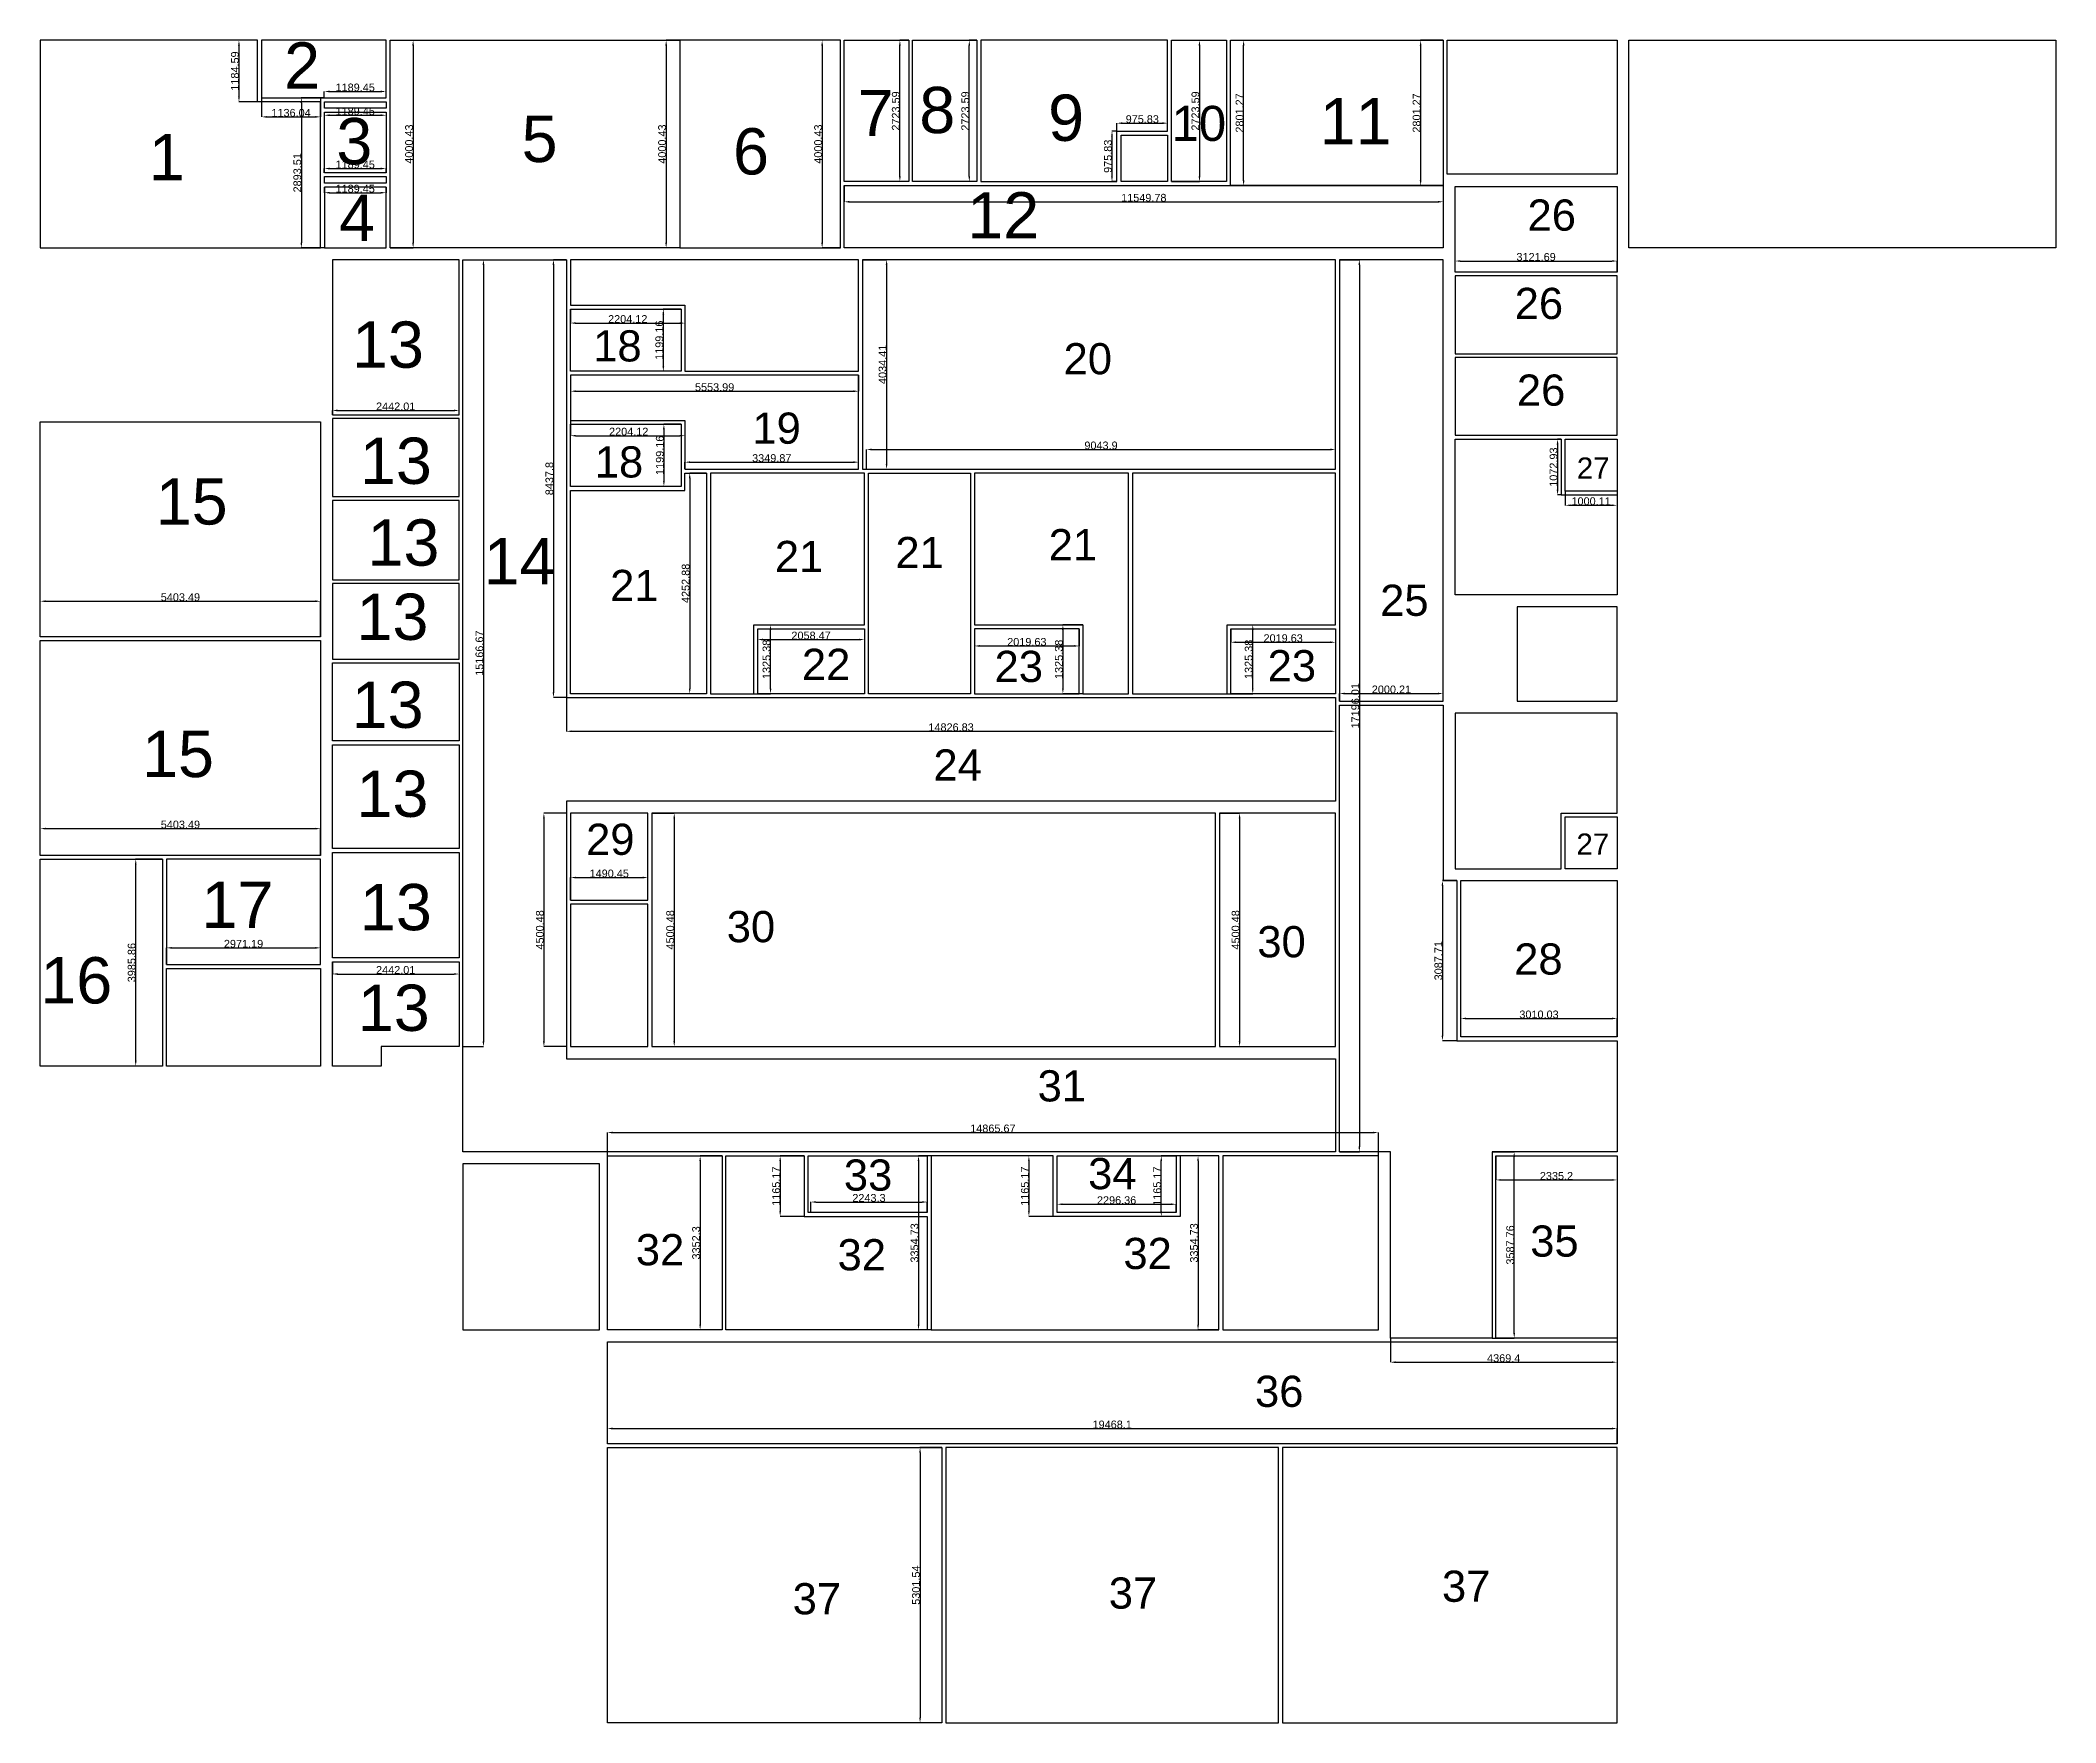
# Model space of a CAD drawing. Header units: millimetres. Extents: x 3935 to 205860, y 1962 to 72633.
# Drawn here: x 3935 to 42793, y 31653 to 64079 of the extents above; entities that cross this region are included whole.
import ezdxf

# ---------------------------------------------------------------- set-up
doc = ezdxf.new("R2010")
doc.units = ezdxf.units.MM
doc.layers.add('puf', color=5, linetype='Continuous', lineweight=30)
doc.styles.get("Standard").update_dxf_attribs({"font": 'arial.ttf'})
doc.dimstyles.new('ISO-25', dxfattribs={"dimtxt": 150, "dimasz": 100, "dimexe": 1.25, "dimexo": 0.625, "dimtad": 1, "dimdsep": 46, "dimtxsty": 'Standard', "dimcen": 2.5, "dimadec": 0, "dimazin": 0, "dimtfac": 1, "dimtmove": 0, "dimatfit": 3, "dimfxl": 1, "dimarcsym": 0})

msp = doc.modelspace()

# ---------------------------------------------------------------- texts
at = {"layer": 'puf'}
for s, height, p in [('2', 892.647, (8635.702, 63147.92)), ('7', 892.647, (19695.897, 62231.989)), ('8', 892.647, (20882.37, 62289.943)), ('9', 892.647, (23366.195, 62140.763)), ('11', 892.6468, (28601.085, 62072.412)), ('3', 892.647, (9642.617, 61689.539)), ('5', 892.647, (13214.772, 61733.02)), ('10', 676.3953, (25747.734, 62140.221)), ('1', 892.647, (6025.67, 61383.62)), ('6', 892.647, (17291.239, 61493.054)), ('4', 892.647, (9694.832, 60209.148)), ('12', 892.6468, (21807.224, 60259.612)), ('26', 600.8776, (32610.124, 60411.382)), ('26', 600.8776, (32362.086, 58707.962)), ('13', 892.6468, (9944.656, 57768.019)), ('18', 600.8776, (14595.506, 57889.523)), ('20', 600.8776, (23664.804, 57642.124)), ('26', 600.8776, (32405.223, 57036.885)), ('19', 600.8776, (17664.505, 56303.864)), ('13', 892.6468, (10097.251, 55529.426)), ('18', 600.8776, (14624.971, 55652.972)), ('27', 408.1627, (33558.833, 55630.821)), ('15', 892.6468, (6160.273, 54746.521)), ('13', 892.6468, (10242.997, 53953.173)), ('14', 892.6468, (12482.748, 53592.294)), ('21', 600.8776, (18097.598, 53830.444)), ('21', 600.8776, (20421.603, 53906.204)), ('21', 600.8776, (23377.131, 54057.726)), ('21', 600.8776, (14921.474, 53271.727)), ('13', 892.6468, (10031.003, 52522.625)), ('25', 600.8776, (29768.075, 52986.689)), ('22', 600.8776, (18619.184, 51751.48)), ('23', 600.8776, (22334.087, 51711.429)), ('23', 600.8776, (27599.278, 51725.572)), ('13', 892.6468, (9938.255, 50827.16)), ('15', 892.6468, (5896.293, 49878.656)), ('24', 600.8776, (21154.661, 49812.331)), ('13', 892.6468, (10030.656, 49111.958)), ('29', 600.8776, (14458.469, 48379.238)), ('27', 408.1627, (33551.766, 48383.227)), ('17', 892.6468, (7043.178, 46972.717)), ('13', 892.6468, (10096.905, 46926.398)), ('30', 600.8776, (17170.178, 46695.999)), ('30', 600.8776, (27399.975, 46405.571)), ('28', 600.8776, (32352.789, 46072.533)), ('16', 892.6468, (3934.72, 45515.746)), ('13', 892.6468, (10056.366, 44986.088)), ('31', 600.8776, (23164.222, 43627.142)), ('33', 600.8776, (19428.078, 41907.471)), ('34', 600.8776, (24137.467, 41935.775)), ('35', 600.8776, (32661.864, 40635.644)), ('32', 600.8776, (15417.352, 40469.226)), ('32', 600.8776, (19307.11, 40372.048)), ('32', 600.8776, (24818.251, 40396.672)), ('36', 600.8776, (27355.391, 37740.029)), ('37', 600.8776, (30960.274, 33982.966)), ('37', 600.8776, (18440.979, 33741.859)), ('37', 600.8776, (24536.187, 33851.453))]:
    msp.add_text(s, height=height, dxfattribs=at).set_placement(p)

# ---------------------------------------------------------------- blocks, each defined once
blk = doc.blocks.new('*D3')
at = {"layer": 'Defpoints', "color": 0, "transparency": 16777216}
for p in [(8124, 64079), (7765, 62895), (8124, 62895)]:
    blk.add_point(p, dxfattribs=at)
at = {"layer": 'puf', "color": 0, "lineweight": -2, "transparency": 16777216}
for p, q in [((8124, 64079), (7764, 64079)), ((7765, 63979), (7765, 62995)), ((8124, 62895), (7764, 62895))]:
    blk.add_line(p, q, dxfattribs=at)
at = {"layer": 'puf', "color": 0, "transparency": 16777216}
for points in [[(7748, 63979), (7782, 63979), (7765, 64079)], [(7748, 62995), (7782, 62995), (7765, 62895)]]:
    blk.add_solid(points, dxfattribs=at)
at = {"layer": 'puf', "color": 0, "transparency": 16777216, "insert": (7688, 63487), "char_height": 150, "attachment_point": 5, "rotation": 90}
blk.add_mtext('1184.59', dxfattribs=at)
blk = doc.blocks.new('*D4')
at = {"layer": 'Defpoints', "color": 0, "transparency": 16777216}
for p in [(8202, 62972), (9338, 62972), (9338, 62604)]:
    blk.add_point(p, dxfattribs=at)
at = {"layer": 'puf', "color": 0, "lineweight": -2, "transparency": 16777216}
for p, q in [((8202, 62972), (8202, 62603)), ((9338, 62972), (9338, 62603)), ((8302, 62604), (9238, 62604))]:
    blk.add_line(p, q, dxfattribs=at)
at = {"layer": 'puf', "color": 0, "transparency": 16777216}
for points in [[(8302, 62620), (8302, 62587), (8202, 62604)], [(9238, 62620), (9238, 62587), (9338, 62604)]]:
    blk.add_solid(points, dxfattribs=at)
at = {"layer": 'puf', "color": 0, "transparency": 16777216, "insert": (8770, 62681), "char_height": 150, "attachment_point": 5}
blk.add_mtext('1136.04', dxfattribs=at)
blk = doc.blocks.new('*D5')
at = {"layer": 'Defpoints', "color": 0, "transparency": 16777216}
for p in [(9411, 62972), (8968, 60079), (9411, 60079)]:
    blk.add_point(p, dxfattribs=at)
at = {"layer": 'puf', "color": 0, "lineweight": -2, "transparency": 16777216}
for p, q in [((9410, 62972), (8967, 62972)), ((8968, 62872), (8968, 60179)), ((9410, 60079), (8967, 60079))]:
    blk.add_line(p, q, dxfattribs=at)
at = {"layer": 'puf', "color": 0, "transparency": 16777216}
for points in [[(8951, 62872), (8984, 62872), (8968, 62972)], [(8951, 60179), (8984, 60179), (8968, 60079)]]:
    blk.add_solid(points, dxfattribs=at)
at = {"layer": 'puf', "color": 0, "transparency": 16777216, "insert": (8891, 61526), "char_height": 150, "attachment_point": 5, "rotation": 90}
blk.add_mtext('2893.51', dxfattribs=at)
blk = doc.blocks.new('*D6')
at = {"layer": 'Defpoints', "color": 0, "transparency": 16777216}
for p in [(9411, 62972), (10600, 63093), (10600, 62972)]:
    blk.add_point(p, dxfattribs=at)
at = {"layer": 'puf', "color": 0, "lineweight": -2, "transparency": 16777216}
for p, q in [((9411, 62973), (9411, 63094)), ((9511, 63093), (10500, 63093)), ((10600, 62973), (10600, 63094))]:
    blk.add_line(p, q, dxfattribs=at)
at = {"layer": 'puf', "color": 0, "transparency": 16777216}
for points in [[(9511, 63109), (9511, 63076), (9411, 63093)], [(10500, 63109), (10500, 63076), (10600, 63093)]]:
    blk.add_solid(points, dxfattribs=at)
at = {"layer": 'puf', "color": 0, "transparency": 16777216, "insert": (10006, 63170), "char_height": 150, "attachment_point": 5}
blk.add_mtext('1189.45', dxfattribs=at)
blk = doc.blocks.new('*D7')
at = {"layer": 'Defpoints', "color": 0, "transparency": 16777216}
for p in [(9411, 62696), (10600, 62696), (10600, 62635)]:
    blk.add_point(p, dxfattribs=at)
at = {"layer": 'puf', "color": 0, "lineweight": -2, "transparency": 16777216}
for p, q in [((9411, 62695), (9411, 62634)), ((9511, 62635), (10500, 62635)), ((10600, 62695), (10600, 62634))]:
    blk.add_line(p, q, dxfattribs=at)
at = {"layer": 'puf', "color": 0, "transparency": 16777216}
for points in [[(9511, 62652), (9511, 62618), (9411, 62635)], [(10500, 62652), (10500, 62618), (10600, 62635)]]:
    blk.add_solid(points, dxfattribs=at)
at = {"layer": 'puf', "color": 0, "transparency": 16777216, "insert": (10006, 62712), "char_height": 150, "attachment_point": 5}
blk.add_mtext('1189.45', dxfattribs=at)
blk = doc.blocks.new('*D8')
at = {"layer": 'Defpoints', "color": 0, "transparency": 16777216}
for p in [(9411, 61526), (10600, 61608), (10600, 61526)]:
    blk.add_point(p, dxfattribs=at)
at = {"layer": 'puf', "color": 0, "lineweight": -2, "transparency": 16777216}
for p, q in [((9411, 61526), (9411, 61609)), ((9511, 61608), (10500, 61608)), ((10600, 61526), (10600, 61609))]:
    blk.add_line(p, q, dxfattribs=at)
at = {"layer": 'puf', "color": 0, "transparency": 16777216}
for points in [[(9511, 61624), (9511, 61591), (9411, 61608)], [(10500, 61624), (10500, 61591), (10600, 61608)]]:
    blk.add_solid(points, dxfattribs=at)
at = {"layer": 'puf', "color": 0, "transparency": 16777216, "insert": (10006, 61685), "char_height": 150, "attachment_point": 5}
blk.add_mtext('1189.45', dxfattribs=at)
blk = doc.blocks.new('*D9')
at = {"layer": 'Defpoints', "color": 0, "transparency": 16777216}
for p in [(9411, 61249), (10600, 61249), (10600, 61142)]:
    blk.add_point(p, dxfattribs=at)
at = {"layer": 'puf', "color": 0, "lineweight": -2, "transparency": 16777216}
for p, q in [((9411, 61248), (9411, 61140)), ((9511, 61142), (10500, 61142)), ((10600, 61248), (10600, 61140))]:
    blk.add_line(p, q, dxfattribs=at)
at = {"layer": 'puf', "color": 0, "transparency": 16777216}
for points in [[(9511, 61158), (9511, 61125), (9411, 61142)], [(10500, 61158), (10500, 61125), (10600, 61142)]]:
    blk.add_solid(points, dxfattribs=at)
at = {"layer": 'puf', "color": 0, "transparency": 16777216, "insert": (10006, 61219), "char_height": 150, "attachment_point": 5}
blk.add_mtext('1189.45', dxfattribs=at)
blk = doc.blocks.new('*D10')
at = {"layer": 'Defpoints', "color": 0, "transparency": 16777216}
for p in [(10678, 64079), (10678, 60079), (11123, 60079)]:
    blk.add_point(p, dxfattribs=at)
at = {"layer": 'puf', "color": 0, "lineweight": -2, "transparency": 16777216}
for p, q in [((10679, 64079), (11124, 64079)), ((11123, 63979), (11123, 60179)), ((10679, 60079), (11124, 60079))]:
    blk.add_line(p, q, dxfattribs=at)
at = {"layer": 'puf', "color": 0, "transparency": 16777216}
for points in [[(11106, 63979), (11139, 63979), (11123, 64079)], [(11106, 60179), (11139, 60179), (11123, 60079)]]:
    blk.add_solid(points, dxfattribs=at)
at = {"layer": 'puf', "color": 0, "transparency": 16777216, "insert": (11045, 62079), "char_height": 150, "attachment_point": 5, "rotation": 90}
blk.add_mtext('4000.43', dxfattribs=at)
blk = doc.blocks.new('*D11')
at = {"layer": 'Defpoints', "color": 0, "transparency": 16777216}
for p in [(16266, 64079), (16002, 60079), (16266, 60079)]:
    blk.add_point(p, dxfattribs=at)
at = {"layer": 'puf', "color": 0, "lineweight": -2, "transparency": 16777216}
for p, q in [((16266, 64079), (16000, 64079)), ((16002, 63979), (16002, 60179)), ((16266, 60079), (16000, 60079))]:
    blk.add_line(p, q, dxfattribs=at)
at = {"layer": 'puf', "color": 0, "transparency": 16777216}
for points in [[(15985, 63979), (16018, 63979), (16002, 64079)], [(15985, 60179), (16018, 60179), (16002, 60079)]]:
    blk.add_solid(points, dxfattribs=at)
at = {"layer": 'puf', "color": 0, "transparency": 16777216, "insert": (15924, 62079), "char_height": 150, "attachment_point": 5, "rotation": 90}
blk.add_mtext('4000.43', dxfattribs=at)
blk = doc.blocks.new('*D12')
at = {"layer": 'Defpoints', "color": 0, "transparency": 16777216}
for p in [(19364, 64079), (19009, 60079), (19364, 60079)]:
    blk.add_point(p, dxfattribs=at)
at = {"layer": 'puf', "color": 0, "lineweight": -2, "transparency": 16777216}
for p, q in [((19363, 64079), (19008, 64079)), ((19009, 63979), (19009, 60179)), ((19363, 60079), (19008, 60079))]:
    blk.add_line(p, q, dxfattribs=at)
at = {"layer": 'puf', "color": 0, "transparency": 16777216}
for points in [[(18993, 63979), (19026, 63979), (19009, 64079)], [(18993, 60179), (19026, 60179), (19009, 60079)]]:
    blk.add_solid(points, dxfattribs=at)
at = {"layer": 'puf', "color": 0, "transparency": 16777216, "insert": (18932, 62079), "char_height": 150, "attachment_point": 5, "rotation": 90}
blk.add_mtext('4000.43', dxfattribs=at)
blk = doc.blocks.new('*D13')
at = {"layer": 'Defpoints', "color": 0, "transparency": 16777216}
for p in [(20508, 64079), (20679, 64079), (20679, 61356)]:
    blk.add_point(p, dxfattribs=at)
at = {"layer": 'puf', "color": 0, "lineweight": -2, "transparency": 16777216}
for p, q in [((20679, 64079), (20506, 64079)), ((20508, 61456), (20508, 63979)), ((20679, 61356), (20506, 61356))]:
    blk.add_line(p, q, dxfattribs=at)
at = {"layer": 'puf', "color": 0, "transparency": 16777216}
for points in [[(20491, 63979), (20524, 63979), (20508, 64079)], [(20491, 61456), (20524, 61456), (20508, 61356)]]:
    blk.add_solid(points, dxfattribs=at)
at = {"layer": 'puf', "color": 0, "transparency": 16777216, "insert": (20430, 62717), "char_height": 150, "attachment_point": 5, "rotation": 90}
blk.add_mtext('2723.59', dxfattribs=at)
blk = doc.blocks.new('*D14')
at = {"layer": 'Defpoints', "color": 0, "transparency": 16777216}
for p in [(19436, 61278), (30986, 61278), (30986, 60967)]:
    blk.add_point(p, dxfattribs=at)
at = {"layer": 'puf', "color": 0, "lineweight": -2, "transparency": 16777216}
for p, q in [((19436, 61277), (19436, 60966)), ((30986, 61277), (30986, 60966)), ((19536, 60967), (30886, 60967))]:
    blk.add_line(p, q, dxfattribs=at)
at = {"layer": 'puf', "color": 0, "transparency": 16777216}
for points in [[(19536, 60984), (19536, 60950), (19436, 60967)], [(30886, 60984), (30886, 60950), (30986, 60967)]]:
    blk.add_solid(points, dxfattribs=at)
at = {"layer": 'puf', "color": 0, "transparency": 16777216, "insert": (25211, 61044), "char_height": 150, "attachment_point": 5}
blk.add_mtext('11549.78', dxfattribs=at)
blk = doc.blocks.new('*D15')
at = {"layer": 'Defpoints', "color": 0, "transparency": 16777216}
for p in [(21847, 64079), (21995, 64079), (21995, 61356)]:
    blk.add_point(p, dxfattribs=at)
at = {"layer": 'puf', "color": 0, "lineweight": -2, "transparency": 16777216}
for p, q in [((21994, 64079), (21845, 64079)), ((21847, 61456), (21847, 63979)), ((21994, 61356), (21845, 61356))]:
    blk.add_line(p, q, dxfattribs=at)
at = {"layer": 'puf', "color": 0, "transparency": 16777216}
for points in [[(21830, 63979), (21863, 63979), (21847, 64079)], [(21830, 61456), (21863, 61456), (21847, 61356)]]:
    blk.add_solid(points, dxfattribs=at)
at = {"layer": 'puf', "color": 0, "transparency": 16777216, "insert": (21769, 62717), "char_height": 150, "attachment_point": 5, "rotation": 90}
blk.add_mtext('2723.59', dxfattribs=at)
blk = doc.blocks.new('*D16')
at = {"layer": 'Defpoints', "color": 0, "transparency": 16777216}
for p in [(24598, 62331), (24694, 62331), (24694, 61356)]:
    blk.add_point(p, dxfattribs=at)
at = {"layer": 'puf', "color": 0, "lineweight": -2, "transparency": 16777216}
for p, q in [((24694, 62331), (24596, 62331)), ((24598, 61456), (24598, 62231)), ((24694, 61356), (24596, 61356))]:
    blk.add_line(p, q, dxfattribs=at)
at = {"layer": 'puf', "color": 0, "transparency": 16777216}
for points in [[(24581, 62231), (24614, 62231), (24598, 62331)], [(24581, 61456), (24614, 61456), (24598, 61356)]]:
    blk.add_solid(points, dxfattribs=at)
at = {"layer": 'puf', "color": 0, "transparency": 16777216, "insert": (24520, 61844), "char_height": 150, "attachment_point": 5, "rotation": 90}
blk.add_mtext('975.83', dxfattribs=at)
blk = doc.blocks.new('*D17')
at = {"layer": 'Defpoints', "color": 0, "transparency": 16777216}
for p in [(24694, 62331), (25670, 62482), (25670, 62331)]:
    blk.add_point(p, dxfattribs=at)
at = {"layer": 'puf', "color": 0, "lineweight": -2, "transparency": 16777216}
for p, q in [((24694, 62332), (24694, 62483)), ((24794, 62482), (25570, 62482)), ((25670, 62332), (25670, 62483))]:
    blk.add_line(p, q, dxfattribs=at)
at = {"layer": 'puf', "color": 0, "transparency": 16777216}
for points in [[(24794, 62499), (24794, 62465), (24694, 62482)], [(25570, 62499), (25570, 62465), (25670, 62482)]]:
    blk.add_solid(points, dxfattribs=at)
at = {"layer": 'puf', "color": 0, "transparency": 16777216, "insert": (25182, 62559), "char_height": 150, "attachment_point": 5}
blk.add_mtext('975.83', dxfattribs=at)
blk = doc.blocks.new('*D18')
at = {"layer": 'Defpoints', "color": 0, "transparency": 16777216}
for p in [(25748, 64079), (25748, 61356), (26284, 61356)]:
    blk.add_point(p, dxfattribs=at)
at = {"layer": 'puf', "color": 0, "lineweight": -2, "transparency": 16777216}
for p, q in [((25748, 64079), (26285, 64079)), ((26284, 63979), (26284, 61456)), ((25748, 61356), (26285, 61356))]:
    blk.add_line(p, q, dxfattribs=at)
at = {"layer": 'puf', "color": 0, "transparency": 16777216}
for points in [[(26268, 63979), (26301, 63979), (26284, 64079)], [(26268, 61456), (26301, 61456), (26284, 61356)]]:
    blk.add_solid(points, dxfattribs=at)
at = {"layer": 'puf', "color": 0, "transparency": 16777216, "insert": (26207, 62717), "char_height": 150, "attachment_point": 5, "rotation": 90}
blk.add_mtext('2723.59', dxfattribs=at)
blk = doc.blocks.new('*D19')
at = {"layer": 'Defpoints', "color": 0, "transparency": 16777216}
for p in [(26884, 64079), (27135, 64079), (26884, 61278)]:
    blk.add_point(p, dxfattribs=at)
at = {"layer": 'puf', "color": 0, "lineweight": -2, "transparency": 16777216}
for p, q in [((26884, 64079), (27137, 64079)), ((27135, 61378), (27135, 63979)), ((26884, 61278), (27137, 61278))]:
    blk.add_line(p, q, dxfattribs=at)
at = {"layer": 'puf', "color": 0, "transparency": 16777216}
for points in [[(27119, 63979), (27152, 63979), (27135, 64079)], [(27119, 61378), (27152, 61378), (27135, 61278)]]:
    blk.add_solid(points, dxfattribs=at)
at = {"layer": 'puf', "color": 0, "transparency": 16777216, "insert": (27058, 62679), "char_height": 150, "attachment_point": 5, "rotation": 90}
blk.add_mtext('2801.27', dxfattribs=at)
blk = doc.blocks.new('*D20')
at = {"layer": 'Defpoints', "color": 0, "transparency": 16777216}
for p in [(30986, 64079), (30549, 61278), (30986, 61278)]:
    blk.add_point(p, dxfattribs=at)
at = {"layer": 'puf', "color": 0, "lineweight": -2, "transparency": 16777216}
for p, q in [((30986, 64079), (30547, 64079)), ((30549, 63979), (30549, 61378)), ((30986, 61278), (30547, 61278))]:
    blk.add_line(p, q, dxfattribs=at)
at = {"layer": 'puf', "color": 0, "transparency": 16777216}
for points in [[(30532, 63979), (30565, 63979), (30549, 64079)], [(30532, 61378), (30565, 61378), (30549, 61278)]]:
    blk.add_solid(points, dxfattribs=at)
at = {"layer": 'puf', "color": 0, "transparency": 16777216, "insert": (30471, 62679), "char_height": 150, "attachment_point": 5, "rotation": 90}
blk.add_mtext('2801.27', dxfattribs=at)
blk = doc.blocks.new('*D21')
at = {"layer": 'Defpoints', "color": 0, "transparency": 16777216}
for p in [(9566, 56860), (12008, 56945), (12008, 56860)]:
    blk.add_point(p, dxfattribs=at)
at = {"layer": 'puf', "color": 0, "lineweight": -2, "transparency": 16777216}
for p, q in [((9566, 56861), (9566, 56946)), ((9666, 56945), (11908, 56945)), ((12008, 56861), (12008, 56946))]:
    blk.add_line(p, q, dxfattribs=at)
at = {"layer": 'puf', "color": 0, "transparency": 16777216}
for points in [[(9666, 56962), (9666, 56928), (9566, 56945)], [(11908, 56962), (11908, 56928), (12008, 56945)]]:
    blk.add_solid(points, dxfattribs=at)
at = {"layer": 'puf', "color": 0, "transparency": 16777216, "insert": (10787, 57022), "char_height": 150, "attachment_point": 5}
blk.add_mtext('2442.01', dxfattribs=at)
blk = doc.blocks.new('*D22')
at = {"layer": 'Defpoints', "color": 0, "transparency": 16777216}
for p in [(12081, 59851), (12081, 44684), (12479, 44684)]:
    blk.add_point(p, dxfattribs=at)
at = {"layer": 'puf', "color": 0, "lineweight": -2, "transparency": 16777216}
for p, q in [((12082, 59851), (12480, 59851)), ((12479, 59751), (12479, 44784)), ((12082, 44684), (12480, 44684))]:
    blk.add_line(p, q, dxfattribs=at)
at = {"layer": 'puf', "color": 0, "transparency": 16777216}
for points in [[(12462, 59751), (12496, 59751), (12479, 59851)], [(12462, 44784), (12496, 44784), (12479, 44684)]]:
    blk.add_solid(points, dxfattribs=at)
at = {"layer": 'puf', "color": 0, "transparency": 16777216, "insert": (12402, 52267), "char_height": 150, "attachment_point": 5, "rotation": 90}
blk.add_mtext('15166.67', dxfattribs=at)
blk = doc.blocks.new('*D23')
at = {"layer": 'Defpoints', "color": 0, "transparency": 16777216}
for p in [(9566, 46320), (12008, 46320), (12008, 46083)]:
    blk.add_point(p, dxfattribs=at)
at = {"layer": 'puf', "color": 0, "lineweight": -2, "transparency": 16777216}
for p, q in [((9566, 46319), (9566, 46082)), ((12008, 46319), (12008, 46082)), ((9666, 46083), (11908, 46083))]:
    blk.add_line(p, q, dxfattribs=at)
at = {"layer": 'puf', "color": 0, "transparency": 16777216}
for points in [[(9666, 46100), (9666, 46066), (9566, 46083)], [(11908, 46100), (11908, 46066), (12008, 46083)]]:
    blk.add_solid(points, dxfattribs=at)
at = {"layer": 'puf', "color": 0, "transparency": 16777216, "insert": (10787, 46160), "char_height": 150, "attachment_point": 5}
blk.add_mtext('2442.01', dxfattribs=at)
blk = doc.blocks.new('*D24')
at = {"layer": 'Defpoints', "color": 0, "transparency": 16777216}
for p in [(9338, 53268), (3935, 52583), (9338, 52583)]:
    blk.add_point(p, dxfattribs=at)
at = {"layer": 'puf', "color": 0, "lineweight": -2, "transparency": 16777216}
for p, q in [((3935, 52583), (3935, 53269)), ((4035, 53268), (9238, 53268)), ((9338, 52583), (9338, 53269))]:
    blk.add_line(p, q, dxfattribs=at)
at = {"layer": 'puf', "color": 0, "transparency": 16777216}
for points in [[(4035, 53285), (4035, 53251), (3935, 53268)], [(9238, 53285), (9238, 53251), (9338, 53268)]]:
    blk.add_solid(points, dxfattribs=at)
at = {"layer": 'puf', "color": 0, "transparency": 16777216, "insert": (6636, 53345), "char_height": 150, "attachment_point": 5}
blk.add_mtext('5403.49', dxfattribs=at)
blk = doc.blocks.new('*D25')
at = {"layer": 'Defpoints', "color": 0, "transparency": 16777216}
for p in [(9338, 48885), (3935, 48369), (9338, 48369)]:
    blk.add_point(p, dxfattribs=at)
at = {"layer": 'puf', "color": 0, "lineweight": -2, "transparency": 16777216}
for p, q in [((3935, 48369), (3935, 48887)), ((4035, 48885), (9238, 48885)), ((9338, 48369), (9338, 48887))]:
    blk.add_line(p, q, dxfattribs=at)
at = {"layer": 'puf', "color": 0, "transparency": 16777216}
for points in [[(4035, 48902), (4035, 48869), (3935, 48885)], [(9238, 48902), (9238, 48869), (9338, 48885)]]:
    blk.add_solid(points, dxfattribs=at)
at = {"layer": 'puf', "color": 0, "transparency": 16777216, "insert": (6636, 48963), "char_height": 150, "attachment_point": 5}
blk.add_mtext('5403.49', dxfattribs=at)
blk = doc.blocks.new('*D26')
at = {"layer": 'Defpoints', "color": 0, "transparency": 16777216}
for p in [(5775, 48296), (6289, 48296), (6289, 44310)]:
    blk.add_point(p, dxfattribs=at)
at = {"layer": 'puf', "color": 0, "lineweight": -2, "transparency": 16777216}
for p, q in [((6289, 48296), (5773, 48296)), ((5775, 44410), (5775, 48196)), ((6289, 44310), (5773, 44310))]:
    blk.add_line(p, q, dxfattribs=at)
at = {"layer": 'puf', "color": 0, "transparency": 16777216}
for points in [[(5758, 48196), (5791, 48196), (5775, 48296)], [(5758, 44410), (5791, 44410), (5775, 44310)]]:
    blk.add_solid(points, dxfattribs=at)
at = {"layer": 'puf', "color": 0, "transparency": 16777216, "insert": (5697, 46303), "char_height": 150, "attachment_point": 5, "rotation": 90}
blk.add_mtext('3985.86', dxfattribs=at)
blk = doc.blocks.new('*D27')
at = {"layer": 'Defpoints', "color": 0, "transparency": 16777216}
for p in [(6367, 46267), (9338, 46587), (9338, 46267)]:
    blk.add_point(p, dxfattribs=at)
at = {"layer": 'puf', "color": 0, "lineweight": -2, "transparency": 16777216}
for p, q in [((6367, 46267), (6367, 46589)), ((6467, 46587), (9238, 46587)), ((9338, 46267), (9338, 46589))]:
    blk.add_line(p, q, dxfattribs=at)
at = {"layer": 'puf', "color": 0, "transparency": 16777216}
for points in [[(6467, 46604), (6467, 46571), (6367, 46587)], [(9238, 46604), (9238, 46571), (9338, 46587)]]:
    blk.add_solid(points, dxfattribs=at)
at = {"layer": 'puf', "color": 0, "transparency": 16777216, "insert": (7853, 46665), "char_height": 150, "attachment_point": 5}
blk.add_mtext('2971.19', dxfattribs=at)
blk = doc.blocks.new('*D28')
at = {"layer": 'Defpoints', "color": 0, "transparency": 16777216}
for p in [(14081, 59851), (13829, 51413), (14081, 51413)]:
    blk.add_point(p, dxfattribs=at)
at = {"layer": 'puf', "color": 0, "lineweight": -2, "transparency": 16777216}
for p, q in [((14081, 59851), (13827, 59851)), ((13829, 59751), (13829, 51513)), ((14081, 51413), (13827, 51413))]:
    blk.add_line(p, q, dxfattribs=at)
at = {"layer": 'puf', "color": 0, "transparency": 16777216}
for points in [[(13812, 59751), (13845, 59751), (13829, 59851)], [(13812, 51513), (13845, 51513), (13829, 51413)]]:
    blk.add_solid(points, dxfattribs=at)
at = {"layer": 'puf', "color": 0, "transparency": 16777216, "insert": (13751, 55632), "char_height": 150, "attachment_point": 5, "rotation": 90}
blk.add_mtext('8437.8', dxfattribs=at)
blk = doc.blocks.new('*D29')
at = {"layer": 'Defpoints', "color": 0, "transparency": 16777216}
for p in [(14081, 49184), (13644, 44684), (14081, 44684)]:
    blk.add_point(p, dxfattribs=at)
at = {"layer": 'puf', "color": 0, "lineweight": -2, "transparency": 16777216}
for p, q in [((14081, 49184), (13643, 49184)), ((13644, 49084), (13644, 44784)), ((14081, 44684), (13643, 44684))]:
    blk.add_line(p, q, dxfattribs=at)
at = {"layer": 'puf', "color": 0, "transparency": 16777216}
for points in [[(13628, 49084), (13661, 49084), (13644, 49184)], [(13628, 44784), (13661, 44784), (13644, 44684)]]:
    blk.add_solid(points, dxfattribs=at)
at = {"layer": 'puf', "color": 0, "transparency": 16777216, "insert": (13567, 46934), "char_height": 150, "attachment_point": 5, "rotation": 90}
blk.add_mtext('4500.48', dxfattribs=at)
blk = doc.blocks.new('*D30')
at = {"layer": 'Defpoints', "color": 0, "transparency": 16777216}
for p in [(14159, 58899), (16363, 58899), (16363, 58629)]:
    blk.add_point(p, dxfattribs=at)
at = {"layer": 'puf', "color": 0, "lineweight": -2, "transparency": 16777216}
for p, q in [((14159, 58898), (14159, 58628)), ((16363, 58898), (16363, 58628)), ((14259, 58629), (16263, 58629))]:
    blk.add_line(p, q, dxfattribs=at)
at = {"layer": 'puf', "color": 0, "transparency": 16777216}
for points in [[(14259, 58646), (14259, 58612), (14159, 58629)], [(16263, 58646), (16263, 58612), (16363, 58629)]]:
    blk.add_solid(points, dxfattribs=at)
at = {"layer": 'puf', "color": 0, "transparency": 16777216, "insert": (15261, 58706), "char_height": 150, "attachment_point": 5}
blk.add_mtext('2204.12', dxfattribs=at)
blk = doc.blocks.new('*D31')
at = {"layer": 'Defpoints', "color": 0, "transparency": 16777216}
for p in [(16290, 58899), (15947, 57700), (16290, 57700)]:
    blk.add_point(p, dxfattribs=at)
at = {"layer": 'puf', "color": 0, "lineweight": -2, "transparency": 16777216}
for p, q in [((16290, 58899), (15946, 58899)), ((15947, 58799), (15947, 57800)), ((16290, 57700), (15946, 57700))]:
    blk.add_line(p, q, dxfattribs=at)
at = {"layer": 'puf', "color": 0, "transparency": 16777216}
for points in [[(15930, 58799), (15964, 58799), (15947, 58899)], [(15930, 57800), (15964, 57800), (15947, 57700)]]:
    blk.add_solid(points, dxfattribs=at)
at = {"layer": 'puf', "color": 0, "transparency": 16777216, "insert": (15870, 58299), "char_height": 150, "attachment_point": 5, "rotation": 90}
blk.add_mtext('1199.16', dxfattribs=at)
blk = doc.blocks.new('*D32')
at = {"layer": 'Defpoints', "color": 0, "transparency": 16777216}
for p in [(14159, 57627), (19713, 57627), (19713, 57316)]:
    blk.add_point(p, dxfattribs=at)
at = {"layer": 'puf', "color": 0, "lineweight": -2, "transparency": 16777216}
for p, q in [((14159, 57626), (14159, 57315)), ((19713, 57626), (19713, 57315)), ((14259, 57316), (19613, 57316))]:
    blk.add_line(p, q, dxfattribs=at)
at = {"layer": 'puf', "color": 0, "transparency": 16777216}
for points in [[(14259, 57333), (14259, 57299), (14159, 57316)], [(19613, 57333), (19613, 57299), (19713, 57316)]]:
    blk.add_solid(points, dxfattribs=at)
at = {"layer": 'puf', "color": 0, "transparency": 16777216, "insert": (16936, 57393), "char_height": 150, "attachment_point": 5}
blk.add_mtext('5553.99', dxfattribs=at)
blk = doc.blocks.new('*D33')
at = {"layer": 'Defpoints', "color": 0, "transparency": 16777216}
for p in [(19786, 59851), (19786, 55816), (20252, 55816)]:
    blk.add_point(p, dxfattribs=at)
at = {"layer": 'puf', "color": 0, "lineweight": -2, "transparency": 16777216}
for p, q in [((19787, 59851), (20253, 59851)), ((20252, 59751), (20252, 55916)), ((19787, 55816), (20253, 55816))]:
    blk.add_line(p, q, dxfattribs=at)
at = {"layer": 'puf', "color": 0, "transparency": 16777216}
for points in [[(20235, 59751), (20269, 59751), (20252, 59851)], [(20235, 55916), (20269, 55916), (20252, 55816)]]:
    blk.add_solid(points, dxfattribs=at)
at = {"layer": 'puf', "color": 0, "transparency": 16777216, "insert": (20175, 57833), "char_height": 150, "attachment_point": 5, "rotation": 90}
blk.add_mtext('4034.41', dxfattribs=at)
blk = doc.blocks.new('*D34')
at = {"layer": 'Defpoints', "color": 0, "transparency": 16777216}
for p in [(14159, 56753), (16363, 56753), (16363, 56458)]:
    blk.add_point(p, dxfattribs=at)
at = {"layer": 'puf', "color": 0, "lineweight": -2, "transparency": 16777216}
for p, q in [((14159, 56753), (14159, 56457)), ((16363, 56753), (16363, 56457)), ((14259, 56458), (16263, 56458))]:
    blk.add_line(p, q, dxfattribs=at)
at = {"layer": 'puf', "color": 0, "transparency": 16777216}
for points in [[(14259, 56475), (14259, 56442), (14159, 56458)], [(16263, 56475), (16263, 56442), (16363, 56458)]]:
    blk.add_solid(points, dxfattribs=at)
at = {"layer": 'puf', "color": 0, "transparency": 16777216, "insert": (15280, 56536), "char_height": 150, "attachment_point": 5}
blk.add_mtext('2204.12', dxfattribs=at)
blk = doc.blocks.new('*D35')
at = {"layer": 'Defpoints', "color": 0, "transparency": 16777216}
for p in [(16290, 56680), (15958, 55481), (16290, 55481)]:
    blk.add_point(p, dxfattribs=at)
at = {"layer": 'puf', "color": 0, "lineweight": -2, "transparency": 16777216}
for p, q in [((16290, 56680), (15956, 56680)), ((15958, 56580), (15958, 55581)), ((16290, 55481), (15956, 55481))]:
    blk.add_line(p, q, dxfattribs=at)
at = {"layer": 'puf', "color": 0, "transparency": 16777216}
for points in [[(15941, 56580), (15974, 56580), (15958, 56680)], [(15941, 55581), (15974, 55581), (15958, 55481)]]:
    blk.add_solid(points, dxfattribs=at)
at = {"layer": 'puf', "color": 0, "transparency": 16777216, "insert": (15880, 56081), "char_height": 150, "attachment_point": 5, "rotation": 90}
blk.add_mtext('1199.16', dxfattribs=at)
blk = doc.blocks.new('*D36')
at = {"layer": 'Defpoints', "color": 0, "transparency": 16777216}
for p in [(28986, 59851), (28986, 42655), (29367, 42655)]:
    blk.add_point(p, dxfattribs=at)
at = {"layer": 'puf', "color": 0, "lineweight": -2, "transparency": 16777216}
for p, q in [((28987, 59851), (29368, 59851)), ((29367, 59751), (29367, 42755)), ((28987, 42655), (29368, 42655))]:
    blk.add_line(p, q, dxfattribs=at)
at = {"layer": 'puf', "color": 0, "transparency": 16777216}
for points in [[(29350, 59751), (29384, 59751), (29367, 59851)], [(29350, 42755), (29384, 42755), (29367, 42655)]]:
    blk.add_solid(points, dxfattribs=at)
at = {"layer": 'puf', "color": 0, "transparency": 16777216, "insert": (29290, 51253), "char_height": 150, "attachment_point": 5, "rotation": 90}
blk.add_mtext('17196.01', dxfattribs=at)
blk = doc.blocks.new('*D37')
at = {"layer": 'Defpoints', "color": 0, "transparency": 16777216}
for p in [(28986, 51340), (30986, 51489), (30986, 51340)]:
    blk.add_point(p, dxfattribs=at)
at = {"layer": 'puf', "color": 0, "lineweight": -2, "transparency": 16777216}
for p, q in [((28986, 51341), (28986, 51491)), ((29086, 51489), (30886, 51489)), ((30986, 51341), (30986, 51491))]:
    blk.add_line(p, q, dxfattribs=at)
at = {"layer": 'puf', "color": 0, "transparency": 16777216}
for points in [[(29086, 51506), (29086, 51473), (28986, 51489)], [(30886, 51506), (30886, 51473), (30986, 51489)]]:
    blk.add_solid(points, dxfattribs=at)
at = {"layer": 'puf', "color": 0, "transparency": 16777216, "insert": (29986, 51567), "char_height": 150, "attachment_point": 5}
blk.add_mtext('2000.21', dxfattribs=at)
blk = doc.blocks.new('*D39')
at = {"layer": 'Defpoints', "color": 0, "transparency": 16777216}
for p in [(16363, 55816), (19713, 55948), (19713, 55816)]:
    blk.add_point(p, dxfattribs=at)
at = {"layer": 'puf', "color": 0, "lineweight": -2, "transparency": 16777216}
for p, q in [((16363, 55817), (16363, 55950)), ((16463, 55948), (19613, 55948)), ((19713, 55817), (19713, 55950))]:
    blk.add_line(p, q, dxfattribs=at)
at = {"layer": 'puf', "color": 0, "transparency": 16777216}
for points in [[(16463, 55965), (16463, 55932), (16363, 55948)], [(19613, 55965), (19613, 55932), (19713, 55948)]]:
    blk.add_solid(points, dxfattribs=at)
at = {"layer": 'puf', "color": 0, "transparency": 16777216, "insert": (18038, 56026), "char_height": 150, "attachment_point": 5}
blk.add_mtext('3349.87', dxfattribs=at)
blk = doc.blocks.new('*D40')
at = {"layer": 'Defpoints', "color": 0, "transparency": 16777216}
for p in [(28908, 56193), (19864, 55816), (28908, 55816)]:
    blk.add_point(p, dxfattribs=at)
at = {"layer": 'puf', "color": 0, "lineweight": -2, "transparency": 16777216}
for p, q in [((19864, 55817), (19864, 56194)), ((19964, 56193), (28808, 56193)), ((28908, 55817), (28908, 56194))]:
    blk.add_line(p, q, dxfattribs=at)
at = {"layer": 'puf', "color": 0, "transparency": 16777216}
for points in [[(19964, 56210), (19964, 56176), (19864, 56193)], [(28808, 56210), (28808, 56176), (28908, 56193)]]:
    blk.add_solid(points, dxfattribs=at)
at = {"layer": 'puf', "color": 0, "transparency": 16777216, "insert": (24386, 56270), "char_height": 150, "attachment_point": 5}
blk.add_mtext('9043.9', dxfattribs=at)
blk = doc.blocks.new('*D41')
at = {"layer": 'Defpoints', "color": 0, "transparency": 16777216}
for p in [(14081, 51413), (28908, 51413), (28908, 50761)]:
    blk.add_point(p, dxfattribs=at)
at = {"layer": 'puf', "color": 0, "lineweight": -2, "transparency": 16777216}
for p, q in [((14081, 51412), (14081, 50760)), ((28908, 51412), (28908, 50760)), ((14181, 50761), (28808, 50761))]:
    blk.add_line(p, q, dxfattribs=at)
at = {"layer": 'puf', "color": 0, "transparency": 16777216}
for points in [[(14181, 50778), (14181, 50745), (14081, 50761)], [(28808, 50778), (28808, 50745), (28908, 50761)]]:
    blk.add_solid(points, dxfattribs=at)
at = {"layer": 'puf', "color": 0, "transparency": 16777216, "insert": (21495, 50838), "char_height": 150, "attachment_point": 5}
blk.add_mtext('14826.83', dxfattribs=at)
blk = doc.blocks.new('*D42')
at = {"layer": 'Defpoints', "color": 0, "transparency": 16777216}
for p in [(16781, 55738), (16456, 51486), (16781, 51486)]:
    blk.add_point(p, dxfattribs=at)
at = {"layer": 'puf', "color": 0, "lineweight": -2, "transparency": 16777216}
for p, q in [((16780, 55738), (16455, 55738)), ((16456, 55638), (16456, 51586)), ((16780, 51486), (16455, 51486))]:
    blk.add_line(p, q, dxfattribs=at)
at = {"layer": 'puf', "color": 0, "transparency": 16777216}
for points in [[(16439, 55638), (16473, 55638), (16456, 55738)], [(16439, 51586), (16473, 51586), (16456, 51486)]]:
    blk.add_solid(points, dxfattribs=at)
at = {"layer": 'puf', "color": 0, "transparency": 16777216, "insert": (16379, 53612), "char_height": 150, "attachment_point": 5, "rotation": 90}
blk.add_mtext('4252.88', dxfattribs=at)
blk = doc.blocks.new('*D44')
at = {"layer": 'Defpoints', "color": 0, "transparency": 16777216}
for p in [(17693, 52811), (18015, 52811), (17693, 51486)]:
    blk.add_point(p, dxfattribs=at)
at = {"layer": 'puf', "color": 0, "lineweight": -2, "transparency": 16777216}
for p, q in [((17694, 52811), (18016, 52811)), ((18015, 51586), (18015, 52711)), ((17694, 51486), (18016, 51486))]:
    blk.add_line(p, q, dxfattribs=at)
at = {"layer": 'puf', "color": 0, "transparency": 16777216}
for points in [[(17998, 52711), (18031, 52711), (18015, 52811)], [(17998, 51586), (18031, 51586), (18015, 51486)]]:
    blk.add_solid(points, dxfattribs=at)
at = {"layer": 'puf', "color": 0, "transparency": 16777216, "insert": (17937, 52148), "char_height": 150, "attachment_point": 5, "rotation": 90}
blk.add_mtext('1325.38', dxfattribs=at)
blk = doc.blocks.new('*D45')
at = {"layer": 'Defpoints', "color": 0, "transparency": 16777216}
for p in [(17766, 52738), (19825, 52738), (19825, 52529)]:
    blk.add_point(p, dxfattribs=at)
at = {"layer": 'puf', "color": 0, "lineweight": -2, "transparency": 16777216}
for p, q in [((17766, 52738), (17766, 52528)), ((17866, 52529), (19725, 52529)), ((19825, 52738), (19825, 52528))]:
    blk.add_line(p, q, dxfattribs=at)
at = {"layer": 'puf', "color": 0, "transparency": 16777216}
for points in [[(17866, 52546), (17866, 52512), (17766, 52529)], [(19725, 52546), (19725, 52512), (19825, 52529)]]:
    blk.add_solid(points, dxfattribs=at)
at = {"layer": 'puf', "color": 0, "transparency": 16777216, "insert": (18796, 52606), "char_height": 150, "attachment_point": 5}
blk.add_mtext('2058.47', dxfattribs=at)
blk = doc.blocks.new('*D46')
at = {"layer": 'Defpoints', "color": 0, "transparency": 16777216}
for p in [(21946, 52738), (23966, 52738), (23966, 52406)]:
    blk.add_point(p, dxfattribs=at)
at = {"layer": 'puf', "color": 0, "lineweight": -2, "transparency": 16777216}
for p, q in [((21946, 52738), (21946, 52405)), ((23966, 52738), (23966, 52405)), ((22046, 52406), (23866, 52406))]:
    blk.add_line(p, q, dxfattribs=at)
at = {"layer": 'puf', "color": 0, "transparency": 16777216}
for points in [[(22046, 52423), (22046, 52389), (21946, 52406)], [(23866, 52423), (23866, 52389), (23966, 52406)]]:
    blk.add_solid(points, dxfattribs=at)
at = {"layer": 'puf', "color": 0, "transparency": 16777216, "insert": (22956, 52483), "char_height": 150, "attachment_point": 5}
blk.add_mtext('2019.63', dxfattribs=at)
blk = doc.blocks.new('*D47')
at = {"layer": 'Defpoints', "color": 0, "transparency": 16777216}
for p in [(24039, 52811), (23651, 51486), (24039, 51486)]:
    blk.add_point(p, dxfattribs=at)
at = {"layer": 'puf', "color": 0, "lineweight": -2, "transparency": 16777216}
for p, q in [((24038, 52811), (23650, 52811)), ((23651, 52711), (23651, 51586)), ((24038, 51486), (23650, 51486))]:
    blk.add_line(p, q, dxfattribs=at)
at = {"layer": 'puf', "color": 0, "transparency": 16777216}
for points in [[(23634, 52711), (23668, 52711), (23651, 52811)], [(23634, 51586), (23668, 51586), (23651, 51486)]]:
    blk.add_solid(points, dxfattribs=at)
at = {"layer": 'puf', "color": 0, "transparency": 16777216, "insert": (23574, 52148), "char_height": 150, "attachment_point": 5, "rotation": 90}
blk.add_mtext('1325.38', dxfattribs=at)
blk = doc.blocks.new('*D48')
at = {"layer": 'Defpoints', "color": 0, "transparency": 16777216}
for p in [(26816, 52811), (27312, 52811), (26816, 51486)]:
    blk.add_point(p, dxfattribs=at)
at = {"layer": 'puf', "color": 0, "lineweight": -2, "transparency": 16777216}
for p, q in [((26816, 52811), (27313, 52811)), ((27312, 51586), (27312, 52711)), ((26816, 51486), (27313, 51486))]:
    blk.add_line(p, q, dxfattribs=at)
at = {"layer": 'puf', "color": 0, "transparency": 16777216}
for points in [[(27295, 52711), (27328, 52711), (27312, 52811)], [(27295, 51586), (27328, 51586), (27312, 51486)]]:
    blk.add_solid(points, dxfattribs=at)
at = {"layer": 'puf', "color": 0, "transparency": 16777216, "insert": (27234, 52148), "char_height": 150, "attachment_point": 5, "rotation": 90}
blk.add_mtext('1325.38', dxfattribs=at)
blk = doc.blocks.new('*D49')
at = {"layer": 'Defpoints', "color": 0, "transparency": 16777216}
for p in [(26889, 52738), (28908, 52738), (28908, 52478)]:
    blk.add_point(p, dxfattribs=at)
at = {"layer": 'puf', "color": 0, "lineweight": -2, "transparency": 16777216}
for p, q in [((26889, 52738), (26889, 52476)), ((26989, 52478), (28808, 52478)), ((28908, 52738), (28908, 52476))]:
    blk.add_line(p, q, dxfattribs=at)
at = {"layer": 'puf', "color": 0, "transparency": 16777216}
for points in [[(26989, 52494), (26989, 52461), (26889, 52478)], [(28808, 52494), (28808, 52461), (28908, 52478)]]:
    blk.add_solid(points, dxfattribs=at)
at = {"layer": 'puf', "color": 0, "transparency": 16777216, "insert": (27898, 52555), "char_height": 150, "attachment_point": 5}
blk.add_mtext('2019.63', dxfattribs=at)
blk = doc.blocks.new('*D51')
at = {"layer": 'Defpoints', "color": 0, "transparency": 16777216}
for p in [(31214, 59613), (34336, 59825), (34336, 59613)]:
    blk.add_point(p, dxfattribs=at)
at = {"layer": 'puf', "color": 0, "lineweight": -2, "transparency": 16777216}
for p, q in [((31214, 59613), (31214, 59827)), ((31314, 59825), (34236, 59825)), ((34336, 59613), (34336, 59827))]:
    blk.add_line(p, q, dxfattribs=at)
at = {"layer": 'puf', "color": 0, "transparency": 16777216}
for points in [[(31314, 59842), (31314, 59809), (31214, 59825)], [(34236, 59842), (34236, 59809), (34336, 59825)]]:
    blk.add_solid(points, dxfattribs=at)
at = {"layer": 'puf', "color": 0, "transparency": 16777216, "insert": (32775, 59903), "char_height": 150, "attachment_point": 5}
blk.add_mtext('3121.69', dxfattribs=at)
blk = doc.blocks.new('*D52')
at = {"layer": 'Defpoints', "color": 0, "transparency": 16777216}
for p in [(33258, 56389), (33189, 55316), (33258, 55316)]:
    blk.add_point(p, dxfattribs=at)
at = {"layer": 'puf', "color": 0, "lineweight": -2, "transparency": 16777216}
for p, q in [((33258, 56389), (33188, 56389)), ((33189, 56289), (33189, 55416)), ((33258, 55316), (33188, 55316))]:
    blk.add_line(p, q, dxfattribs=at)
at = {"layer": 'puf', "color": 0, "transparency": 16777216}
for points in [[(33172, 56289), (33206, 56289), (33189, 56389)], [(33172, 55416), (33206, 55416), (33189, 55316)]]:
    blk.add_solid(points, dxfattribs=at)
at = {"layer": 'puf', "color": 0, "transparency": 16777216, "insert": (33112, 55853), "char_height": 150, "attachment_point": 5, "rotation": 90}
blk.add_mtext('1072.93', dxfattribs=at)
blk = doc.blocks.new('*D53')
at = {"layer": 'Defpoints', "color": 0, "transparency": 16777216}
for p in [(33336, 55389), (34336, 55389), (34336, 55118)]:
    blk.add_point(p, dxfattribs=at)
at = {"layer": 'puf', "color": 0, "lineweight": -2, "transparency": 16777216}
for p, q in [((33336, 55388), (33336, 55116)), ((34336, 55388), (34336, 55116)), ((33436, 55118), (34236, 55118))]:
    blk.add_line(p, q, dxfattribs=at)
at = {"layer": 'puf', "color": 0, "transparency": 16777216}
for points in [[(33436, 55134), (33436, 55101), (33336, 55118)], [(34236, 55134), (34236, 55101), (34336, 55118)]]:
    blk.add_solid(points, dxfattribs=at)
at = {"layer": 'puf', "color": 0, "transparency": 16777216, "insert": (33836, 55195), "char_height": 150, "attachment_point": 5}
blk.add_mtext('1000.11', dxfattribs=at)
blk = doc.blocks.new('*D55')
at = {"layer": 'Defpoints', "color": 0, "transparency": 16777216}
for p in [(31248, 47883), (30969, 44796), (31248, 44796)]:
    blk.add_point(p, dxfattribs=at)
at = {"layer": 'puf', "color": 0, "lineweight": -2, "transparency": 16777216}
for p, q in [((31248, 47883), (30968, 47883)), ((30969, 47783), (30969, 44896)), ((31248, 44796), (30968, 44796))]:
    blk.add_line(p, q, dxfattribs=at)
at = {"layer": 'puf', "color": 0, "transparency": 16777216}
for points in [[(30953, 47783), (30986, 47783), (30969, 47883)], [(30953, 44896), (30986, 44896), (30969, 44796)]]:
    blk.add_solid(points, dxfattribs=at)
at = {"layer": 'puf', "color": 0, "transparency": 16777216, "insert": (30892, 46339), "char_height": 150, "attachment_point": 5, "rotation": 90}
blk.add_mtext('3087.71', dxfattribs=at)
blk = doc.blocks.new('*D56')
at = {"layer": 'Defpoints', "color": 0, "transparency": 16777216}
for p in [(34336, 45226), (31326, 44873), (34336, 44873)]:
    blk.add_point(p, dxfattribs=at)
at = {"layer": 'puf', "color": 0, "lineweight": -2, "transparency": 16777216}
for p, q in [((31326, 44874), (31326, 45227)), ((31426, 45226), (34236, 45226)), ((34336, 44874), (34336, 45227))]:
    blk.add_line(p, q, dxfattribs=at)
at = {"layer": 'puf', "color": 0, "transparency": 16777216}
for points in [[(31426, 45243), (31426, 45209), (31326, 45226)], [(34236, 45243), (34236, 45209), (34336, 45226)]]:
    blk.add_solid(points, dxfattribs=at)
at = {"layer": 'puf', "color": 0, "transparency": 16777216, "insert": (32831, 45303), "char_height": 150, "attachment_point": 5}
blk.add_mtext('3010.03', dxfattribs=at)
blk = doc.blocks.new('*D57')
at = {"layer": 'Defpoints', "color": 0, "transparency": 16777216}
for p in [(15650, 47942), (14159, 47505), (15650, 47505)]:
    blk.add_point(p, dxfattribs=at)
at = {"layer": 'puf', "color": 0, "lineweight": -2, "transparency": 16777216}
for p, q in [((14159, 47505), (14159, 47944)), ((14259, 47942), (15550, 47942)), ((15650, 47505), (15650, 47944))]:
    blk.add_line(p, q, dxfattribs=at)
at = {"layer": 'puf', "color": 0, "transparency": 16777216}
for points in [[(14259, 47959), (14259, 47926), (14159, 47942)], [(15550, 47959), (15550, 47926), (15650, 47942)]]:
    blk.add_solid(points, dxfattribs=at)
at = {"layer": 'puf', "color": 0, "transparency": 16777216, "insert": (14904, 48020), "char_height": 150, "attachment_point": 5}
blk.add_mtext('1490.45', dxfattribs=at)
blk = doc.blocks.new('*D58')
at = {"layer": 'Defpoints', "color": 0, "transparency": 16777216}
for p in [(15722, 49184), (15722, 44684), (16157, 44684)]:
    blk.add_point(p, dxfattribs=at)
at = {"layer": 'puf', "color": 0, "lineweight": -2, "transparency": 16777216}
for p, q in [((15723, 49184), (16158, 49184)), ((16157, 49084), (16157, 44784)), ((15723, 44684), (16158, 44684))]:
    blk.add_line(p, q, dxfattribs=at)
at = {"layer": 'puf', "color": 0, "transparency": 16777216}
for points in [[(16141, 49084), (16174, 49084), (16157, 49184)], [(16141, 44784), (16174, 44784), (16157, 44684)]]:
    blk.add_solid(points, dxfattribs=at)
at = {"layer": 'puf', "color": 0, "transparency": 16777216, "insert": (16080, 46934), "char_height": 150, "attachment_point": 5, "rotation": 90}
blk.add_mtext('4500.48', dxfattribs=at)
blk = doc.blocks.new('*D59')
at = {"layer": 'Defpoints', "color": 0, "transparency": 16777216}
for p in [(26670, 49184), (26670, 44684), (27058, 44684)]:
    blk.add_point(p, dxfattribs=at)
at = {"layer": 'puf', "color": 0, "lineweight": -2, "transparency": 16777216}
for p, q in [((26671, 49184), (27059, 49184)), ((27058, 49084), (27058, 44784)), ((26671, 44684), (27059, 44684))]:
    blk.add_line(p, q, dxfattribs=at)
at = {"layer": 'puf', "color": 0, "transparency": 16777216}
for points in [[(27041, 49084), (27075, 49084), (27058, 49184)], [(27041, 44784), (27075, 44784), (27058, 44684)]]:
    blk.add_solid(points, dxfattribs=at)
at = {"layer": 'puf', "color": 0, "transparency": 16777216, "insert": (26981, 46934), "char_height": 150, "attachment_point": 5, "rotation": 90}
blk.add_mtext('4500.48', dxfattribs=at)
blk = doc.blocks.new('*D60')
at = {"layer": 'Defpoints', "color": 0, "transparency": 16777216}
for p in [(29734, 43027), (14868, 42577), (29734, 42577)]:
    blk.add_point(p, dxfattribs=at)
at = {"layer": 'puf', "color": 0, "lineweight": -2, "transparency": 16777216}
for p, q in [((14868, 42578), (14868, 43029)), ((14968, 43027), (29634, 43027)), ((29734, 42578), (29734, 43029))]:
    blk.add_line(p, q, dxfattribs=at)
at = {"layer": 'puf', "color": 0, "transparency": 16777216}
for points in [[(14968, 43044), (14968, 43011), (14868, 43027)], [(29634, 43044), (29634, 43011), (29734, 43027)]]:
    blk.add_solid(points, dxfattribs=at)
at = {"layer": 'puf', "color": 0, "transparency": 16777216, "insert": (22301, 43105), "char_height": 150, "attachment_point": 5}
blk.add_mtext('14865.67', dxfattribs=at)
blk = doc.blocks.new('*D61')
at = {"layer": 'Defpoints', "color": 0, "transparency": 16777216}
for p in [(17084, 42577), (16657, 39225), (17084, 39225)]:
    blk.add_point(p, dxfattribs=at)
at = {"layer": 'puf', "color": 0, "lineweight": -2, "transparency": 16777216}
for p, q in [((17084, 42577), (16656, 42577)), ((16657, 42477), (16657, 39325)), ((17084, 39225), (16656, 39225))]:
    blk.add_line(p, q, dxfattribs=at)
at = {"layer": 'puf', "color": 0, "transparency": 16777216}
for points in [[(16641, 42477), (16674, 42477), (16657, 42577)], [(16641, 39325), (16674, 39325), (16657, 39225)]]:
    blk.add_solid(points, dxfattribs=at)
at = {"layer": 'puf', "color": 0, "transparency": 16777216, "insert": (16580, 40901), "char_height": 150, "attachment_point": 5, "rotation": 90}
blk.add_mtext('3352.3', dxfattribs=at)
blk = doc.blocks.new('*D62')
at = {"layer": 'Defpoints', "color": 0, "transparency": 16777216}
for p in [(21111, 42577), (20868, 39222), (21111, 39222)]:
    blk.add_point(p, dxfattribs=at)
at = {"layer": 'puf', "color": 0, "lineweight": -2, "transparency": 16777216}
for p, q in [((21111, 42577), (20866, 42577)), ((20868, 42477), (20868, 39322)), ((21111, 39222), (20866, 39222))]:
    blk.add_line(p, q, dxfattribs=at)
at = {"layer": 'puf', "color": 0, "transparency": 16777216}
for points in [[(20851, 42477), (20884, 42477), (20868, 42577)], [(20851, 39322), (20884, 39322), (20868, 39222)]]:
    blk.add_solid(points, dxfattribs=at)
at = {"layer": 'puf', "color": 0, "transparency": 16777216, "insert": (20790, 40900), "char_height": 150, "attachment_point": 5, "rotation": 90}
blk.add_mtext('3354.73', dxfattribs=at)
blk = doc.blocks.new('*D63')
at = {"layer": 'Defpoints', "color": 0, "transparency": 16777216}
for p in [(26660, 42577), (26257, 39222), (26660, 39222)]:
    blk.add_point(p, dxfattribs=at)
at = {"layer": 'puf', "color": 0, "lineweight": -2, "transparency": 16777216}
for p, q in [((26660, 42577), (26256, 42577)), ((26257, 42477), (26257, 39322)), ((26660, 39222), (26256, 39222))]:
    blk.add_line(p, q, dxfattribs=at)
at = {"layer": 'puf', "color": 0, "transparency": 16777216}
for points in [[(26240, 42477), (26274, 42477), (26257, 42577)], [(26240, 39322), (26274, 39322), (26257, 39222)]]:
    blk.add_solid(points, dxfattribs=at)
at = {"layer": 'puf', "color": 0, "transparency": 16777216, "insert": (26180, 40900), "char_height": 150, "attachment_point": 5, "rotation": 90}
blk.add_mtext('3354.73', dxfattribs=at)
blk = doc.blocks.new('*D64')
at = {"layer": 'Defpoints', "color": 0, "transparency": 16777216}
for p in [(18664, 42577), (18200, 41412), (18664, 41412)]:
    blk.add_point(p, dxfattribs=at)
at = {"layer": 'puf', "color": 0, "lineweight": -2, "transparency": 16777216}
for p, q in [((18664, 42577), (18199, 42577)), ((18200, 42477), (18200, 41512)), ((18664, 41412), (18199, 41412))]:
    blk.add_line(p, q, dxfattribs=at)
at = {"layer": 'puf', "color": 0, "transparency": 16777216}
for points in [[(18184, 42477), (18217, 42477), (18200, 42577)], [(18184, 41512), (18217, 41512), (18200, 41412)]]:
    blk.add_solid(points, dxfattribs=at)
at = {"layer": 'puf', "color": 0, "transparency": 16777216, "insert": (18123, 41994), "char_height": 150, "attachment_point": 5, "rotation": 90}
blk.add_mtext('1165.17', dxfattribs=at)
blk = doc.blocks.new('*D65')
at = {"layer": 'Defpoints', "color": 0, "transparency": 16777216}
for p in [(21034, 41688), (18790, 41489), (21034, 41489)]:
    blk.add_point(p, dxfattribs=at)
at = {"layer": 'puf', "color": 0, "lineweight": -2, "transparency": 16777216}
for p, q in [((18790, 41490), (18790, 41690)), ((18890, 41688), (20934, 41688)), ((21034, 41490), (21034, 41690))]:
    blk.add_line(p, q, dxfattribs=at)
at = {"layer": 'puf', "color": 0, "transparency": 16777216}
for points in [[(18890, 41705), (18890, 41672), (18790, 41688)], [(20934, 41705), (20934, 41672), (21034, 41688)]]:
    blk.add_solid(points, dxfattribs=at)
at = {"layer": 'puf', "color": 0, "transparency": 16777216, "insert": (19912, 41766), "char_height": 150, "attachment_point": 5}
blk.add_mtext('2243.3', dxfattribs=at)
blk = doc.blocks.new('*D66')
at = {"layer": 'Defpoints', "color": 0, "transparency": 16777216}
for p in [(23466, 42577), (22996, 41412), (23466, 41412)]:
    blk.add_point(p, dxfattribs=at)
at = {"layer": 'puf', "color": 0, "lineweight": -2, "transparency": 16777216}
for p, q in [((23465, 42577), (22994, 42577)), ((22996, 42477), (22996, 41512)), ((23465, 41412), (22994, 41412))]:
    blk.add_line(p, q, dxfattribs=at)
at = {"layer": 'puf', "color": 0, "transparency": 16777216}
for points in [[(22979, 42477), (23012, 42477), (22996, 42577)], [(22979, 41512), (23012, 41512), (22996, 41412)]]:
    blk.add_solid(points, dxfattribs=at)
at = {"layer": 'puf', "color": 0, "transparency": 16777216, "insert": (22919, 41994), "char_height": 150, "attachment_point": 5, "rotation": 90}
blk.add_mtext('1165.17', dxfattribs=at)
blk = doc.blocks.new('*D67')
at = {"layer": 'Defpoints', "color": 0, "transparency": 16777216}
for p in [(25835, 41646), (23539, 41489), (25835, 41489)]:
    blk.add_point(p, dxfattribs=at)
at = {"layer": 'puf', "color": 0, "lineweight": -2, "transparency": 16777216}
for p, q in [((23539, 41490), (23539, 41647)), ((23639, 41646), (25735, 41646)), ((25835, 41490), (25835, 41647))]:
    blk.add_line(p, q, dxfattribs=at)
at = {"layer": 'puf', "color": 0, "transparency": 16777216}
for points in [[(23639, 41662), (23639, 41629), (23539, 41646)], [(25735, 41662), (25735, 41629), (25835, 41646)]]:
    blk.add_solid(points, dxfattribs=at)
at = {"layer": 'puf', "color": 0, "transparency": 16777216, "insert": (24687, 41723), "char_height": 150, "attachment_point": 5}
blk.add_mtext('2296.36', dxfattribs=at)
blk = doc.blocks.new('*D68')
at = {"layer": 'Defpoints', "color": 0, "transparency": 16777216}
for p in [(25548, 42577), (25913, 42577), (25913, 41412)]:
    blk.add_point(p, dxfattribs=at)
at = {"layer": 'puf', "color": 0, "lineweight": -2, "transparency": 16777216}
for p, q in [((25912, 42577), (25546, 42577)), ((25548, 41512), (25548, 42477)), ((25912, 41412), (25546, 41412))]:
    blk.add_line(p, q, dxfattribs=at)
at = {"layer": 'puf', "color": 0, "transparency": 16777216}
for points in [[(25531, 42477), (25564, 42477), (25548, 42577)], [(25531, 41512), (25564, 41512), (25548, 41412)]]:
    blk.add_solid(points, dxfattribs=at)
at = {"layer": 'puf', "color": 0, "transparency": 16777216, "insert": (25470, 41994), "char_height": 150, "attachment_point": 5, "rotation": 90}
blk.add_mtext('1165.17', dxfattribs=at)
blk = doc.blocks.new('*D69')
at = {"layer": 'Defpoints', "color": 0, "transparency": 16777216}
for p in [(29967, 39067), (34336, 39067), (34336, 38601)]:
    blk.add_point(p, dxfattribs=at)
at = {"layer": 'puf', "color": 0, "lineweight": -2, "transparency": 16777216}
for p, q in [((29967, 39066), (29967, 38600)), ((34336, 39066), (34336, 38600)), ((30067, 38601), (34236, 38601))]:
    blk.add_line(p, q, dxfattribs=at)
at = {"layer": 'puf', "color": 0, "transparency": 16777216}
for points in [[(30067, 38618), (30067, 38584), (29967, 38601)], [(34236, 38618), (34236, 38584), (34336, 38601)]]:
    blk.add_solid(points, dxfattribs=at)
at = {"layer": 'puf', "color": 0, "transparency": 16777216, "insert": (32151, 38678), "char_height": 150, "attachment_point": 5}
blk.add_mtext('4369.4', dxfattribs=at)
blk = doc.blocks.new('*D70')
at = {"layer": 'Defpoints', "color": 0, "transparency": 16777216}
for p in [(31928, 42655), (32353, 42655), (31928, 39067)]:
    blk.add_point(p, dxfattribs=at)
at = {"layer": 'puf', "color": 0, "lineweight": -2, "transparency": 16777216}
for p, q in [((31929, 42655), (32354, 42655)), ((32353, 39167), (32353, 42555)), ((31929, 39067), (32354, 39067))]:
    blk.add_line(p, q, dxfattribs=at)
at = {"layer": 'puf', "color": 0, "transparency": 16777216}
for points in [[(32336, 42555), (32370, 42555), (32353, 42655)], [(32336, 39167), (32370, 39167), (32353, 39067)]]:
    blk.add_solid(points, dxfattribs=at)
at = {"layer": 'puf', "color": 0, "transparency": 16777216, "insert": (32276, 40861), "char_height": 150, "attachment_point": 5, "rotation": 90}
blk.add_mtext('3587.76', dxfattribs=at)
blk = doc.blocks.new('*D71')
at = {"layer": 'Defpoints', "color": 0, "transparency": 16777216}
for p in [(32001, 42577), (34336, 42577), (34336, 42114)]:
    blk.add_point(p, dxfattribs=at)
at = {"layer": 'puf', "color": 0, "lineweight": -2, "transparency": 16777216}
for p, q in [((32001, 42576), (32001, 42113)), ((34336, 42576), (34336, 42113)), ((32101, 42114), (34236, 42114))]:
    blk.add_line(p, q, dxfattribs=at)
at = {"layer": 'puf', "color": 0, "transparency": 16777216}
for points in [[(32101, 42131), (32101, 42098), (32001, 42114)], [(34236, 42131), (34236, 42098), (34336, 42114)]]:
    blk.add_solid(points, dxfattribs=at)
at = {"layer": 'puf', "color": 0, "transparency": 16777216, "insert": (33168, 42191), "char_height": 150, "attachment_point": 5}
blk.add_mtext('2335.2', dxfattribs=at)
blk = doc.blocks.new('*D72')
at = {"layer": 'Defpoints', "color": 0, "transparency": 16777216}
for p in [(34336, 37323), (14868, 37028), (34336, 37028)]:
    blk.add_point(p, dxfattribs=at)
at = {"layer": 'puf', "color": 0, "lineweight": -2, "transparency": 16777216}
for p, q in [((14868, 37028), (14868, 37324)), ((14968, 37323), (34236, 37323)), ((34336, 37028), (34336, 37324))]:
    blk.add_line(p, q, dxfattribs=at)
at = {"layer": 'puf', "color": 0, "transparency": 16777216}
for points in [[(14968, 37340), (14968, 37306), (14868, 37323)], [(34236, 37340), (34236, 37306), (34336, 37323)]]:
    blk.add_solid(points, dxfattribs=at)
at = {"layer": 'puf', "color": 0, "transparency": 16777216, "insert": (24602, 37400), "char_height": 150, "attachment_point": 5}
blk.add_mtext('19468.1', dxfattribs=at)
blk = doc.blocks.new('*D73')
at = {"layer": 'Defpoints', "color": 0, "transparency": 16777216}
for p in [(21320, 36955), (20897, 31653), (21320, 31653)]:
    blk.add_point(p, dxfattribs=at)
at = {"layer": 'puf', "color": 0, "lineweight": -2, "transparency": 16777216}
for p, q in [((21319, 36955), (20896, 36955)), ((20897, 36855), (20897, 31753)), ((21319, 31653), (20896, 31653))]:
    blk.add_line(p, q, dxfattribs=at)
at = {"layer": 'puf', "color": 0, "transparency": 16777216}
for points in [[(20880, 36855), (20914, 36855), (20897, 36955)], [(20880, 31753), (20914, 31753), (20897, 31653)]]:
    blk.add_solid(points, dxfattribs=at)
at = {"layer": 'puf', "color": 0, "transparency": 16777216, "insert": (20820, 34304), "char_height": 150, "attachment_point": 5, "rotation": 90}
blk.add_mtext('5301.54', dxfattribs=at)

# ---------------------------------------------------------------- dimensions: what is measured, and where the dimension line sits
at = {"layer": 'puf'}
for base, p1, p2, picture, middle in [((7764.98, 62894.597), (8124.489, 64079.19), (8124.489, 62894.597), '*D3', (7687.769, 63486.894)), ((11122.636, 60078.762), (10678.16, 64079.19), (10678.16, 60078.762), '*D10', (11045.374, 62078.976)), ((16001.517, 60078.762), (16266.137, 64079.19), (16266.137, 60078.762), '*D11', (15924.255, 62078.976)), ((19009.436, 60078.762), (19363.556, 64079.19), (19363.556, 60078.762), '*D12', (18932.174, 62078.976)), ((20507.703, 64079.19), (20679.231, 61355.598), (20679.231, 64079.19), '*D13', (20430.441, 62717.394)), ((21846.5, 64079.19), (21994.905, 61355.598), (21994.905, 64079.19), '*D15', (21769.238, 62717.394)), ((26284.24, 61355.598), (25747.734, 64079.19), (25747.734, 61355.598), '*D18', (26206.978, 62717.394)), ((27135.483, 64079.19), (26883.778, 61277.92), (26883.778, 64079.19), '*D19', (27058.272, 62678.555)), ((30548.652, 61277.92), (30986.159, 64079.19), (30986.159, 61277.92), '*D20', (30471.441, 62678.555)), ((8967.81, 60078.762), (9411.034, 62972.276), (9411.034, 60078.762), '*D5', (8890.548, 61525.519)), ((24597.544, 62331.43), (24694.223, 61355.598), (24694.223, 62331.43), '*D16', (24520.281, 61843.514)), ((12478.998, 44683.911), (12081.223, 59850.582), (12081.223, 44683.911), '*D22', (12401.787, 52267.247)), ((13828.566, 51412.786), (14081.437, 59850.582), (14081.437, 51412.786), '*D28', (13751.304, 55631.684)), ((20251.96, 55816.17), (19785.931, 59850.582), (19785.931, 55816.17), '*D33', (20174.698, 57833.376)), ((29367.0183, 42654.5675), (28985.9447, 59850.5823), (28985.9447, 42654.5675), '*D36', (29289.8074, 51252.5749)), ((15947.086, 57699.867), (16290.411, 58899.024), (16290.411, 57699.867), '*D31', (15869.875, 58299.445)), ((15957.534, 55481.183), (16290.411, 56680.34), (16290.411, 55481.183), '*D35', (15880.323, 56080.761)), ((33188.858, 55316.117), (33258.247, 56389.047), (33258.247, 55316.117), '*D52', (33111.596, 55852.582)), ((16455.891, 51485.61), (16780.755, 55738.492), (16780.755, 51485.61), '*D42', (16378.68, 53612.051)), ((18014.753, 52810.994), (17693.474, 51485.61), (17693.474, 52810.994), '*D44', (17937.49, 52148.302)), ((23651.16, 51485.61), (24038.813, 52810.994), (24038.813, 51485.61), '*D47', (23573.898, 52148.302)), ((27311.75, 52810.994), (26815.81, 51485.61), (26815.81, 52810.994), '*D48', (27234.488, 52148.302)), ((13644.211, 44683.911), (14081.437, 49184.392), (14081.437, 44683.911), '*D29', (13567, 46934.152)), ((16157.232, 44683.911), (15722.389, 49184.392), (15722.389, 44683.911), '*D58', (16080.021, 46934.152)), ((27057.905, 44683.911), (26670.163, 49184.392), (26670.163, 44683.911), '*D59', (26980.694, 46934.152)), ((5774.622, 48295.948), (6289.341, 44310.084), (6289.341, 48295.948), '*D26', (5697.36, 46303.016)), ((30969.17, 44795.573), (31248.323, 47883.282), (31248.323, 44795.573), '*D55', (30891.908, 46339.428)), ((16657.497, 39224.588), (17084.187, 42576.889), (17084.187, 39224.588), '*D61', (16580.235, 40900.739)), ((18200.242, 41411.716), (18664.452, 42576.889), (18664.452, 41411.716), '*D64', (18123.031, 41994.303)), ((20867.552, 39222.161), (21111.316, 42576.889), (21111.316, 39222.161), '*D62', (20790.29, 40899.525)), ((22995.715, 41411.716), (23465.937, 42576.889), (23465.937, 41411.716), '*D66', (22918.504, 41994.303)), ((25547.573, 42576.889), (25912.8, 41411.716), (25912.8, 42576.889), '*D68', (25470.362, 41994.303)), ((26257.043, 39222.161), (26660.453, 42576.889), (26660.453, 39222.161), '*D63', (26179.781, 40899.525)), ((32353.053, 42654.567), (31928.007, 39066.805), (31928.007, 42654.567), '*D70', (32275.791, 40860.686)), ((20897.026, 31653.39), (21320.076, 36954.928), (21320.076, 31653.39), '*D73', (20819.764, 34304.159))]:
    dim = msp.add_linear_dim(base=base, p1=p1, p2=p2, angle=90, dimstyle='ISO-25', dxfattribs=at)
    dim.commit()
    dim.dimension.update_dxf_attribs({"geometry": picture, "text_midpoint": middle})
for base, p1, p2, picture, middle in [((9338.211, 62603.761), (8202.167, 62972.276), (9338.211, 62972.276), '*D4', (8770.189, 62603.761)), ((10600.482, 63092.636), (9411.034, 62972.276), (10600.482, 62972.276), '*D6', (10005.758, 63092.636)), ((16363.235, 56458.472), (14159.115, 56753.164), (16363.235, 56753.164), '*D34', (15279.717, 56458.472))]:
    dim = msp.add_linear_dim(base=base, p1=p1, p2=p2, dimstyle='ISO-25', dxfattribs=at)
    dim.commit()
    dim.dimension.update_dxf_attribs({"geometry": picture, "text_midpoint": middle, "dimtype": 160})
for base, p1, p2, picture, middle in [((10600.482, 62635.131), (9411.034, 62695.547), (10600.482, 62695.547), '*D7', (10005.758, 62712.341)), ((25670.056, 62482.068), (24694.223, 62331.43), (25670.056, 62331.43), '*D17', (25182.14, 62559.33)), ((10600.482, 61607.774), (9411.034, 61525.519), (10600.482, 61525.519), '*D8', (10005.758, 61684.985)), ((10600.482, 61141.552), (9411.034, 61248.79), (10600.482, 61248.79), '*D9', (10005.758, 61218.763)), ((30986.159, 60966.921), (19436.379, 61277.92), (30986.159, 61277.92), '*D14', (25211.269, 61044.132)), ((34336.032, 59825.383), (31214.338, 59612.693), (34336.032, 59612.693), '*D51', (32775.185, 59902.645)), ((16363.235, 58628.989), (14159.115, 58899.024), (16363.235, 58899.024), '*D30', (15261.175, 58706.2)), ((19713.108, 57315.9), (14159.115, 57627.043), (19713.108, 57627.043), '*D32', (16936.112, 57393.162)), ((12008.4, 56945.049), (9566.391, 56859.971), (12008.4, 56859.971), '*D21', (10787.395, 57022.26)), ((28908.2665, 56192.9137), (19864.3707, 55816.17), (28908.2665, 55816.17), '*D40', (24386.3186, 56270.1758)), ((19713.108, 55948.418), (16363.235, 55816.17), (19713.108, 55816.17), '*D39', (18038.171, 56025.68)), ((34336.032, 55117.614), (33335.925, 55388.94), (34336.032, 55388.94), '*D53', (33835.978, 55194.825)), ((9338.211, 53267.945), (3934.72, 52582.814), (9338.211, 52582.814), '*D24', (6636.466, 53345.207)), ((19824.77, 52529.074), (17766.297, 52738.171), (19824.77, 52738.171), '*D45', (18795.534, 52606.285)), ((23965.99, 52406.062), (21946.356, 52738.171), (23965.99, 52738.171), '*D46', (22956.173, 52483.324)), ((28908.266, 52477.604), (26888.633, 52738.171), (28908.266, 52738.171), '*D49', (27898.45, 52554.866)), ((28908.266, 50761.185), (14081.437, 51412.786), (28908.266, 51412.786), '*D41', (21494.852, 50838.447)), ((30986.159, 51489.455), (28985.945, 51339.963), (30986.159, 51339.963), '*D37', (29986.052, 51566.666)), ((9338.211, 48885.336), (3934.72, 48368.771), (9338.211, 48368.771), '*D25', (6636.466, 48962.598)), ((15649.566, 47942.469), (14159.115, 47504.601), (15649.566, 47504.601), '*D57', (14904.341, 48019.68)), ((9338.211, 46587.411), (6367.019, 46266.604), (9338.211, 46266.604), '*D27', (7852.615, 46664.622)), ((12008.4, 46082.906), (9566.391, 46320.008), (12008.4, 46320.008), '*D23', (10787.395, 46160.117)), ((34336.032, 45225.92), (31326.001, 44873.251), (34336.032, 44873.251), '*D56', (32831.016, 45303.182)), ((29733.598, 43027.296), (14867.929, 42576.889), (29733.598, 42576.889), '*D60', (22300.763, 43104.507)), ((34336.032, 42114.227), (32000.83, 42576.889), (34336.032, 42576.889), '*D71', (33168.431, 42191.489)), ((21033.637, 41688.373), (18790.333, 41489.394), (21033.637, 41489.394), '*D65', (19911.985, 41765.635)), ((25835.122, 41645.832), (23538.76, 41489.394), (25835.122, 41489.394), '*D67', (24686.941, 41723.094)), ((34336.032, 38601.135), (29966.632, 39066.805), (34336.032, 39066.805), '*D69', (32151.332, 38678.397)), ((34336.032, 37323.017), (14867.929, 37027.752), (34336.032, 37027.752), '*D72', (24601.98, 37400.228))]:
    dim = msp.add_linear_dim(base=base, p1=p1, p2=p2, dimstyle='ISO-25', dxfattribs=at)
    dim.commit()
    dim.dimension.update_dxf_attribs({"geometry": picture, "text_midpoint": middle})

# ---------------------------------------------------------------- linework, layer by layer
for points in [[(3934.72, 64079.19), (3934.72, 60078.762), (9338.211, 60078.762), (9338.211, 62894.597), (8124.489, 62894.597), (8124.489, 64079.19), (3934.72, 64079.19)], [(22067.729, 64079.19), (22067.729, 61355.598), (24694.223, 61355.598), (24694.223, 62331.43), (25670.056, 62331.43), (25670.056, 64079.19), (22067.729, 64079.19)], [(12081.223, 59850.582), (14081.437, 59850.582), (14081.437, 51412.786), (28908.266, 51412.786), (28908.266, 49412.572), (14081.437, 49412.572), (14081.437, 44450.876), (28908.266, 44450.876), (28908.266, 42654.567), (12081.223, 42654.567), (12081.223, 59850.582)], [(14159.115, 59850.582), (14159.115, 58976.702), (16363.235, 58976.702), (16363.235, 57699.867), (19713.108, 57699.867), (19713.108, 59850.582), (14159.115, 59850.582)], [(14159.115, 57627.043), (14159.115, 56753.164), (16363.235, 56753.164), (16363.235, 55816.17), (19713.108, 55816.17), (19713.108, 57627.043), (14159.115, 57627.043)], [(31214.338, 56389.047), (33258.247, 56389.047), (33258.247, 55316.117), (34336.032, 55316.117), (34336.032, 53388.726), (31214.338, 53388.726), (31214.338, 56389.047)], [(14159.115, 55403.505), (16363.235, 55403.505), (16363.235, 55738.492), (16780.755, 55738.492), (16780.755, 51485.61), (14159.115, 51485.61), (14159.115, 55403.505)], [(16853.578, 55738.492), (16853.578, 51485.61), (17693.474, 51485.61), (17693.474, 52810.994), (19776.221, 52810.994), (19824.77, 52810.994), (19824.77, 55738.492), (16853.578, 55738.492)], [(21946.356, 52810.994), (24038.813, 52810.994), (24038.813, 51485.61), (24917.548, 51485.61), (24917.548, 55738.492), (21946.356, 55738.492), (21946.356, 52810.994)], [(24990.372, 55738.492), (24990.372, 51485.61), (26815.81, 51485.61), (26815.81, 52810.994), (28908.266, 52810.994), (28908.266, 55738.492), (24990.372, 55738.492)], [(28985.945, 51267.14), (30986.159, 51267.14), (30986.159, 47883.282), (31248.323, 47883.282), (31248.323, 44795.573), (34336.032, 44795.573), (34336.032, 42654.567), (31928.007, 42654.567), (31928.007, 39066.805), (29966.632, 39066.805), (29966.632, 42654.567), (28985.945, 42654.567), (28985.945, 51267.14)], [(31214.338, 48111.462), (33258.247, 48111.462), (33258.247, 49184.392), (34336.032, 49184.392), (34336.032, 51111.783), (31214.338, 51111.783), (31214.338, 48111.462)], [(12008.4, 46320.008), (12008.4, 44683.911), (10508.239, 44683.911), (10508.239, 44310.084), (9566.391, 44310.084), (9566.391, 46320.008), (12008.4, 46320.008)], [(17154.582, 42576.889), (18664.452, 42576.889), (18664.452, 41411.716), (21033.637, 41411.716), (21033.637, 39222.161), (17154.582, 39222.161), (17154.582, 42576.889)], [(21111.316, 42576.889), (21111.316, 39222.161), (26660.453, 39222.161), (26660.453, 42576.889), (25912.8, 42576.889), (25912.8, 41411.716), (23465.937, 41411.716), (23465.937, 42576.889), (21111.316, 42576.889)]]:
    msp.add_lwpolyline(points)
for points in [[(10600.482, 64079.19), (8202.167, 64079.19), (8202.167, 62972.276), (10600.482, 62972.276)], [(10678.16, 64079.19), (16266.137, 64079.19), (16266.137, 60078.762), (10678.16, 60078.762)], [(16266.137, 60078.762), (19363.556, 60078.762), (19363.556, 64079.19), (16266.137, 64079.19)], [(19436.379, 64079.19), (20679.231, 64079.19), (20679.231, 61355.598), (19436.379, 61355.598)], [(21994.905, 61355.598), (20752.054, 61355.598), (20752.054, 64079.19), (21994.905, 64079.19)], [(26806.1, 61355.598), (25747.734, 61355.598), (25747.734, 64079.19), (26806.1, 64079.19)], [(26883.778, 64079.19), (30986.159, 64079.19), (30986.159, 61277.92), (26883.778, 61277.92)], [(31058.982, 64079.19), (34336.032, 64079.19), (34336.032, 61496.39), (31058.982, 61496.39)], [(34564.212, 64079.19), (42793.247, 64079.19), (42793.247, 60078.762), (34564.212, 60078.762)], [(9411.034, 62894.597), (10600.482, 62894.597), (10600.482, 62768.37), (9411.034, 62768.37)], [(9411.034, 62695.547), (10600.482, 62695.547), (10600.482, 61525.519), (9411.034, 61525.519)], [(24771.902, 62253.752), (25670.056, 62253.752), (25670.056, 61355.598), (24771.902, 61355.598)], [(9411.034, 61452.696), (10600.482, 61452.696), (10600.482, 61326.468), (9411.034, 61326.468)], [(10600.482, 61248.79), (9411.034, 61248.79), (9411.034, 60078.762), (10600.482, 60078.762)], [(30986.159, 60078.762), (19436.379, 60078.762), (19436.379, 61277.92), (30986.159, 61277.92)], [(31214.338, 61263.355), (34336.032, 61263.355), (34336.032, 59612.693), (31214.338, 59612.693)], [(9566.391, 56859.971), (12008.4, 56859.971), (12008.4, 59850.582), (9566.391, 59850.582)], [(28908.266, 59850.582), (19785.931, 59850.582), (19785.931, 55816.17), (28908.266, 55816.17)], [(30986.159, 59850.582), (28985.945, 59850.582), (28985.945, 51339.963), (30986.159, 51339.963)], [(31214.338, 58039.709), (34336.032, 58039.709), (34336.032, 59539.869), (31214.338, 59539.869)], [(16290.411, 57699.867), (14159.115, 57699.867), (14159.115, 58899.024), (16290.411, 58899.024)], [(34336.032, 57966.886), (31214.338, 57966.886), (31214.338, 56466.725), (34336.032, 56466.725)], [(9566.391, 55286.987), (12008.4, 55286.987), (12008.4, 56787.148), (9566.391, 56787.148)], [(3934.72, 56724.034), (9338.211, 56724.034), (9338.211, 52582.814), (3934.72, 52582.814)], [(16290.411, 55481.183), (14159.115, 55481.183), (14159.115, 56680.34), (16290.411, 56680.34)], [(33335.925, 56389.047), (34336.032, 56389.047), (34336.032, 55388.94), (33335.925, 55388.94)], [(21868.678, 51485.61), (19902.448, 51485.61), (19902.448, 55738.492), (21868.678, 55738.492)], [(9566.391, 53680.019), (12008.4, 53680.019), (12008.4, 55209.309), (9566.391, 55209.309)], [(9566.391, 52150.729), (12008.4, 52150.729), (12008.4, 53607.196), (9566.391, 53607.196)], [(32408.641, 51339.963), (34336.032, 51339.963), (34336.032, 53160.546), (32408.641, 53160.546)], [(3934.72, 52509.991), (9338.211, 52509.991), (9338.211, 48368.771), (3934.72, 48368.771)], [(17766.297, 52738.171), (19824.77, 52738.171), (19824.77, 51485.61), (17766.297, 51485.61)], [(21946.356, 51485.61), (23965.99, 51485.61), (23965.99, 52738.171), (21946.356, 52738.171)], [(26888.633, 52738.171), (28908.266, 52738.171), (28908.266, 51485.61), (26888.633, 51485.61)], [(12008.4, 50577.745), (9566.391, 50577.745), (9566.391, 52077.906), (12008.4, 52077.906)], [(9566.391, 50500.067), (12008.4, 50500.067), (12008.4, 48499.853), (9566.391, 48499.853)], [(14159.115, 47504.601), (15649.566, 47504.601), (15649.566, 49184.392), (14159.115, 49184.392)], [(26592.485, 49184.392), (15722.389, 49184.392), (15722.389, 44683.911), (26592.485, 44683.911)], [(26670.163, 44683.911), (28908.266, 44683.911), (28908.266, 49184.392), (26670.163, 49184.392)], [(34336.032, 48111.462), (33335.925, 48111.462), (33335.925, 49111.569), (34336.032, 49111.569)], [(3934.72, 48295.948), (6289.341, 48295.948), (6289.341, 44310.084), (3934.72, 44310.084)], [(6367.019, 46266.604), (9338.211, 46266.604), (9338.211, 48295.948), (6367.019, 48295.948)], [(9566.391, 48427.03), (12008.4, 48427.03), (12008.4, 46397.686), (9566.391, 46397.686)], [(31326.001, 47883.282), (34336.032, 47883.282), (34336.032, 44873.251), (31326.001, 44873.251)], [(15649.566, 47426.923), (14159.115, 47426.923), (14159.115, 44683.911), (15649.566, 44683.911)], [(6367.019, 46188.926), (9338.211, 46188.926), (9338.211, 44310.084), (6367.019, 44310.084)], [(12081.223, 39222.161), (14717.428, 39222.161), (14717.428, 42421.533), (12081.223, 42421.533)], [(14867.929, 42576.889), (17084.187, 42576.889), (17084.187, 39224.588), (14867.929, 39224.588)], [(18742.13, 42576.889), (21033.637, 42576.889), (21033.637, 41489.394), (18742.13, 41489.394)], [(23538.76, 42576.889), (25835.122, 42576.889), (25835.122, 41489.394), (23538.76, 41489.394)], [(26733.276, 39222.161), (29733.598, 39222.161), (29733.598, 42576.889), (26733.276, 42576.889)], [(32000.83, 42576.889), (34336.032, 42576.889), (34336.032, 39066.805), (32000.83, 39066.805)], [(14867.929, 38993.982), (34336.032, 38993.982), (34336.032, 37027.752), (14867.929, 37027.752)], [(14867.929, 36954.928), (21320.076, 36954.928), (21320.076, 31653.39), (14867.929, 31653.39)], [(21392.899, 31653.39), (27806.207, 31653.39), (27806.207, 36954.928), (21392.899, 36954.928)], [(34336.032, 36954.928), (27883.885, 36954.928), (27883.885, 31653.39), (34336.032, 31653.39)]]:
    msp.add_lwpolyline(points, close=True)

msp.set_redraw_order([(e.dxf.handle, doc.entitydb.next_handle()) for e in msp.query("TEXT MTEXT ATTDEF DIMENSION ARC_DIMENSION")])  # texts and dimensions are drawn at this point

doc.saveas('drawing.dxf')
